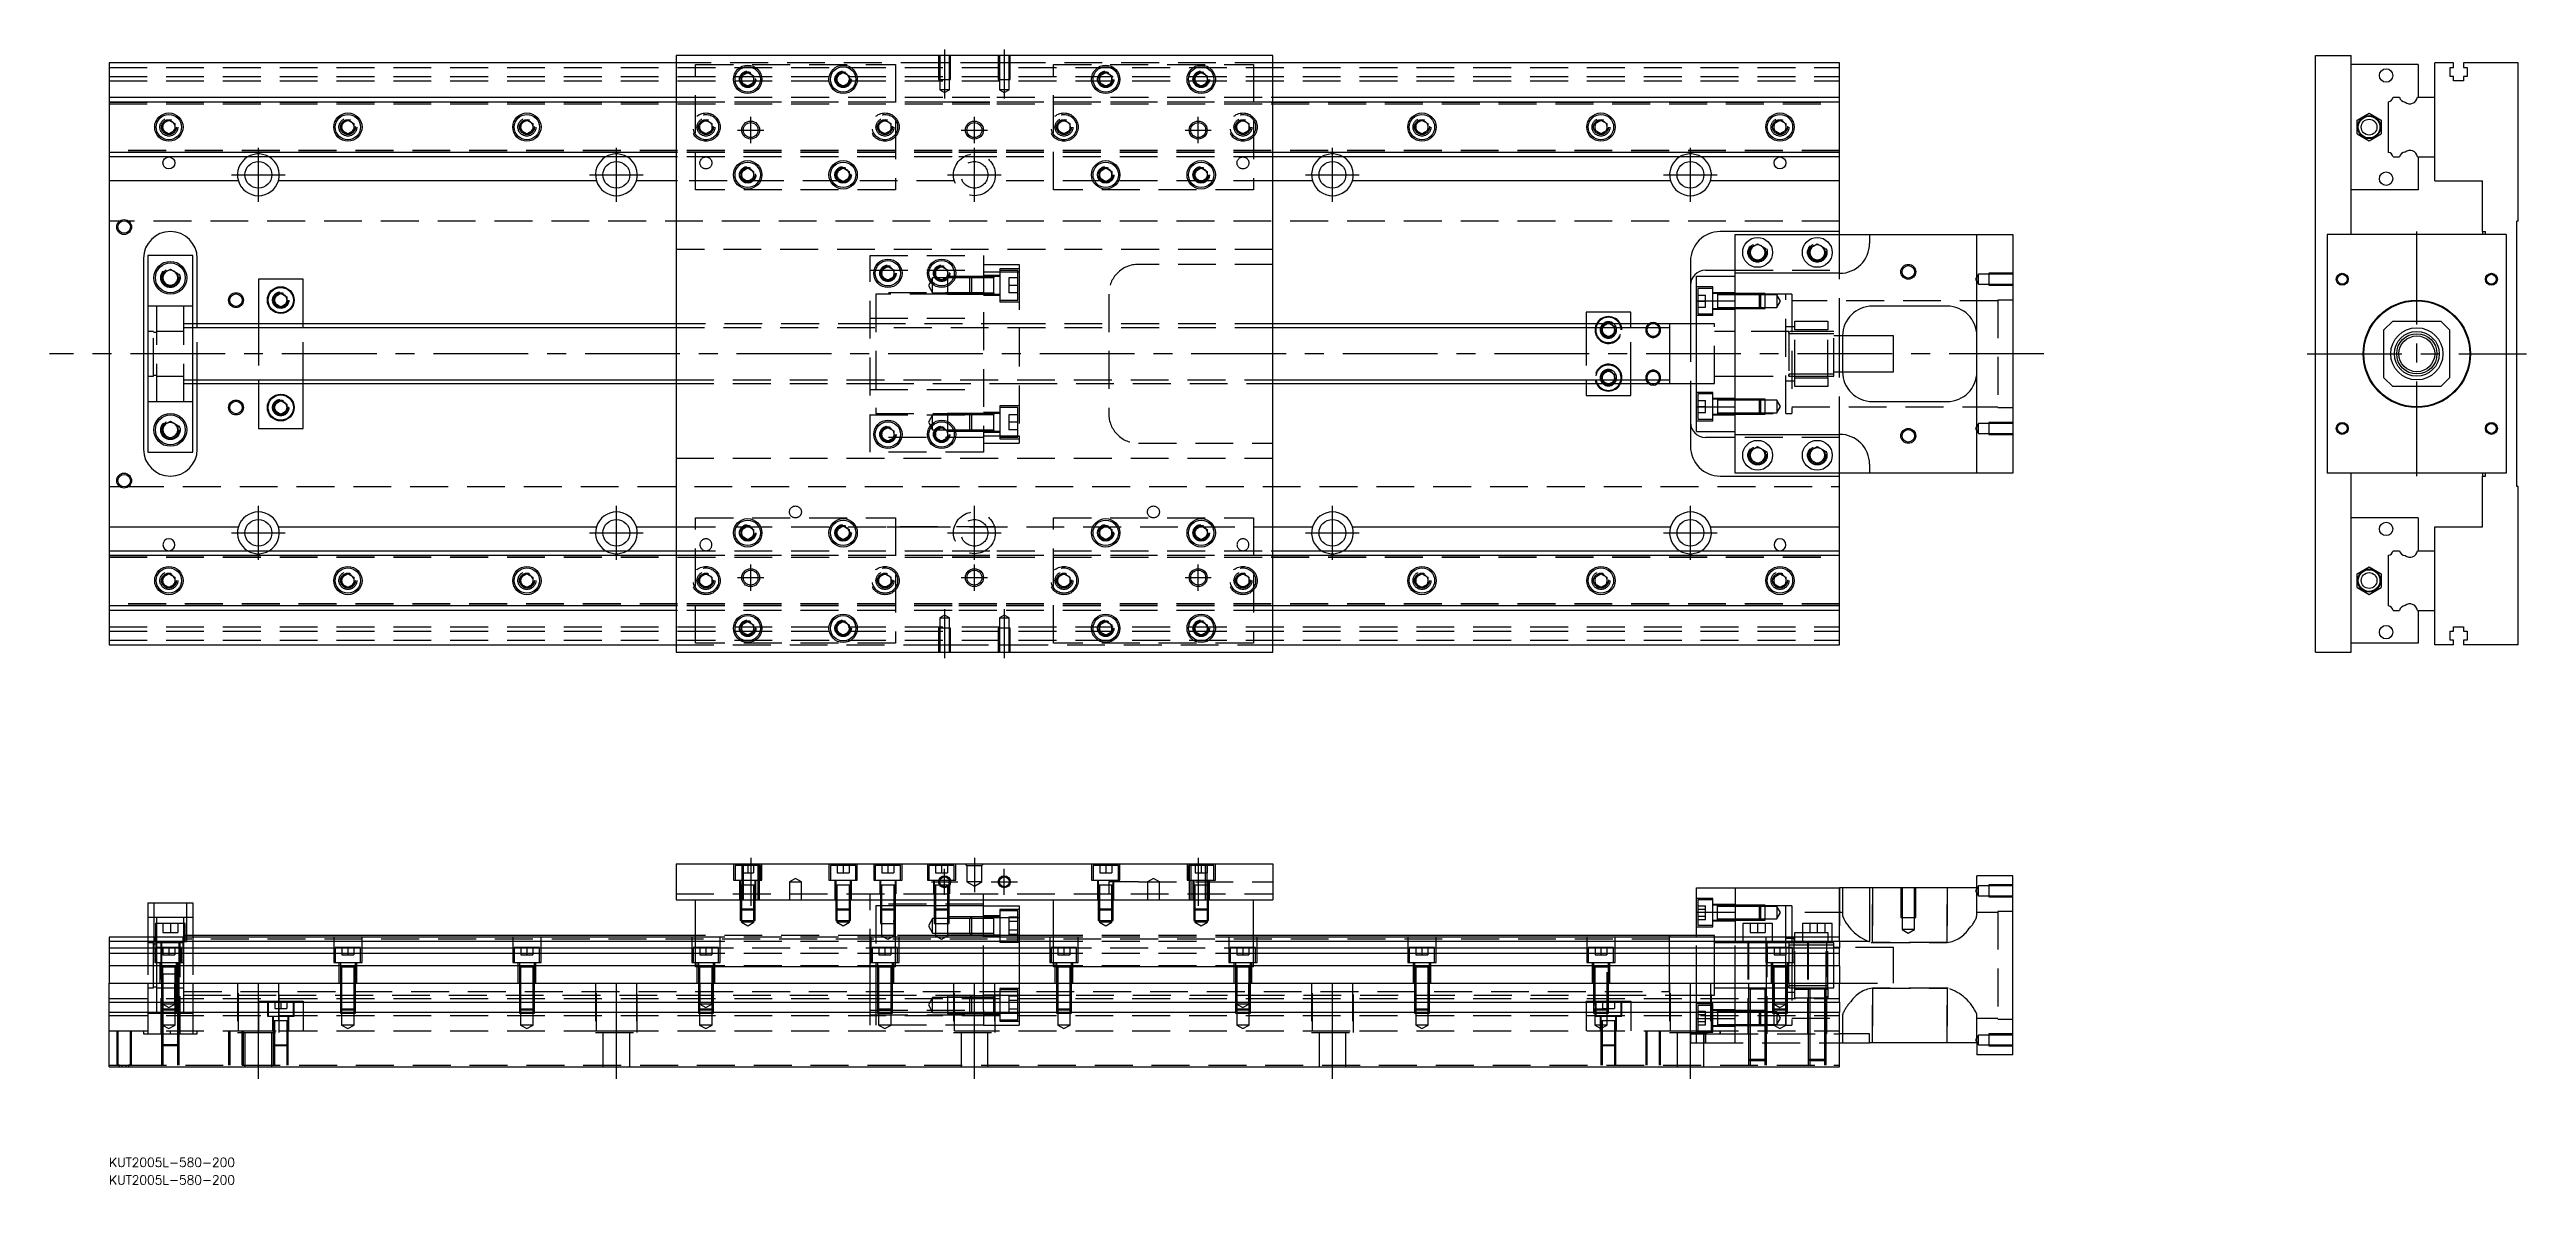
# Model space of a CAD drawing. Extents: x -20 to 810, y -278 to 102.
import ezdxf

# ---------------------------------------------------------------- set-up
doc = ezdxf.new("R2010")
doc.units = 0
doc.linetypes.add('CENTER', pattern=[50.8, 31.75, -6.35, 6.35, -6.35])
doc.linetypes.add('DASHED', pattern=[19.05, 12.7, -6.35])
doc.layers.get('0').update_dxf_attribs({"linetype": 'CONTINUOUS'})
doc.layers.add('CENTER', color=1, linetype='CENTER')
doc.styles.get("Standard").update_dxf_attribs({"font": 'txt.shx', "height": 3, "bigfont": 'bigfont.shx'})

# ---------------------------------------------------------------- blocks, each defined once
blk = doc.blocks.new('*U2')
at = {"color": 7, "linetype": 'CONTINUOUS'}
blk.add_text('KUT2005L-580-200', height=3, dxfattribs=at).set_placement((-0.03, -278.43))
blk = doc.blocks.new('*U3')
at = {"color": 7, "linetype": 'CONTINUOUS'}
blk.add_text('KUT2005L-580-200', height=3, dxfattribs=at).set_placement((-0.03, -272.52))

msp = doc.modelspace()

# ---------------------------------------------------------------- linework, layer by layer
at = {"color": 7, "linetype": 'CONTINUOUS'}
for p, q in [((390, 100), (190, 100)), ((190, 100), (190, -100)), ((390, -100), (390, 100)), ((739.45, -100), (739.45, 100)), ((739.45, 100), (751.45, 100)), ((751.45, 40), (751.45, 100)), ((0, 97.5), (0, 86)), ((190, 97.5), (0, 97.5)), ((212, 93.1547), (214, 94.309402)), ((212, 90.8453), (212, 93.1547)), ((214, 94.309402), (216, 93.1547)), ((216, 93.1547), (216, 90.8453)), ((244, 93.1547), (246, 94.309402)), ((244, 90.8453), (244, 93.1547)), ((246, 94.309402), (248, 93.1547)), ((248, 93.1547), (248, 90.8453)), ((332, 93.1547), (334, 94.309402)), ((332, 90.8453), (332, 93.1547)), ((334, 94.309402), (336, 93.1547)), ((336, 93.1547), (336, 90.8453)), ((364, 93.1547), (366, 94.309402)), ((364, 90.8453), (364, 93.1547)), ((366, 94.309402), (368, 93.1547)), ((368, 93.1547), (368, 90.8453)), ((580, 97.5), (390, 97.5)), ((580, 86), (580, 97.5)), ((773.95, 97), (751.45, 97)), ((773.95, 97), (773.95, 86)), ((779.45, 86), (779.45, 97.5)), ((785.75, 97.5), (779.45, 97.5)), ((784.6, 96), (785.75, 96)), ((784.6, 93), (784.6, 96)), ((785.75, 93), (784.6, 93)), ((785.75, 96), (785.75, 97.5)), ((785.75, 91.5), (785.75, 93)), ((789.15, 91.5), (785.75, 91.5)), ((789.15, 97.5), (789.15, 96)), ((807.45, 97.5), (789.15, 97.5)), ((789.15, 96), (790.3, 96)), ((789.15, 93), (789.15, 91.5)), ((790.3, 93), (789.15, 93)), ((790.3, 96), (790.3, 93)), ((807.45, 44.5), (807.45, 97.5)), ((0, 86), (0, 84.460392)), ((0, 86), (190, 86)), ((0, 84.460392), (0, 67.539608)), ((0, 84.460392), (190, 84.460392)), ((214, 89.690598), (212, 90.8453)), ((216, 90.8453), (214, 89.690598)), ((246, 89.690598), (244, 90.8453)), ((248, 90.8453), (246, 89.690598)), ((334, 89.690598), (332, 90.8453)), ((336, 90.8453), (334, 89.690598)), ((366, 89.690598), (364, 90.8453)), ((368, 90.8453), (366, 89.690598)), ((390, 86), (580, 86)), ((390, 84.460392), (580, 84.460392)), ((580, 84.460392), (580, 86)), ((580, 67.539608), (580, 84.460392)), ((763.95, 67.539608), (763.95, 84.460392)), ((765.489608, 86), (767.610392, 86)), ((773.631934, 86), (779.45, 86)), ((779.45, 66), (779.45, 86)), ((779.45, 66), (779.45, 86)), ((18, 77.1547), (20, 78.309402)), ((18, 74.8453), (18, 77.1547)), ((20, 73.690598), (18, 74.8453)), ((20, 78.309402), (22, 77.1547)), ((22, 74.8453), (20, 73.690598)), ((22, 77.1547), (22, 74.8453)), ((78, 77.1547), (80, 78.309402)), ((78, 74.8453), (78, 77.1547)), ((80, 73.690598), (78, 74.8453)), ((80, 78.309402), (82, 77.1547)), ((82, 74.8453), (80, 73.690598)), ((82, 77.1547), (82, 74.8453)), ((138, 77.1547), (140, 78.309402)), ((138, 74.8453), (138, 77.1547)), ((140, 73.690598), (138, 74.8453)), ((140, 78.309402), (142, 77.1547)), ((142, 74.8453), (140, 73.690598)), ((142, 77.1547), (142, 74.8453)), ((438, 77.1547), (440, 78.309402)), ((438, 74.8453), (438, 77.1547)), ((440, 73.690598), (438, 74.8453)), ((440, 78.309402), (442, 77.1547)), ((442, 74.8453), (440, 73.690598)), ((442, 77.1547), (442, 74.8453)), ((498, 77.1547), (500, 78.309402)), ((498, 74.8453), (498, 77.1547)), ((500, 73.690598), (498, 74.8453)), ((500, 78.309402), (502, 77.1547)), ((502, 74.8453), (500, 73.690598)), ((502, 77.1547), (502, 74.8453)), ((558, 77.1547), (560, 78.309402)), ((558, 74.8453), (558, 77.1547)), ((560, 73.690598), (558, 74.8453)), ((560, 78.309402), (562, 77.1547)), ((562, 74.8453), (560, 73.690598)), ((562, 77.1547), (562, 74.8453)), ((753.450002, 78.309401), (757.450002, 80.618802)), ((753.450002, 73.690599), (753.450002, 78.309401)), ((757.450002, 80.618802), (761.450002, 78.309401)), ((761.450002, 78.309401), (761.450002, 73.690599)), ((190, 67.539608), (0, 67.539608)), ((0, 67.539608), (0, 66)), ((580, 67.539608), (390, 67.539608)), ((580, 66), (580, 67.539608)), ((753.450002, 73.690599), (757.450002, 71.381198)), ((757.450002, 71.381198), (761.450002, 73.690599)), ((190, 66), (0, 66)), ((0, 66), (0, 58)), ((212, 61.1547), (214, 62.309402)), ((212, 58.8453), (212, 61.1547)), ((214, 57.690598), (212, 58.8453)), ((214, 62.309402), (216, 61.1547)), ((216, 58.8453), (214, 57.690598)), ((216, 61.1547), (216, 58.8453)), ((244, 61.1547), (246, 62.309402)), ((244, 58.8453), (244, 61.1547)), ((246, 57.690598), (244, 58.8453)), ((246, 62.309402), (248, 61.1547)), ((248, 58.8453), (246, 57.690598)), ((248, 61.1547), (248, 58.8453)), ((332, 61.1547), (334, 62.309402)), ((332, 58.8453), (332, 61.1547)), ((334, 57.690598), (332, 58.8453)), ((334, 62.309402), (336, 61.1547)), ((336, 58.8453), (334, 57.690598)), ((336, 61.1547), (336, 58.8453)), ((364, 61.1547), (366, 62.309402)), ((364, 58.8453), (364, 61.1547)), ((366, 57.690598), (364, 58.8453)), ((366, 62.309402), (368, 61.1547)), ((368, 58.8453), (366, 57.690598)), ((368, 61.1547), (368, 58.8453)), ((580, 66), (390, 66)), ((580, 58), (580, 66)), ((765.489608, 66), (767.610392, 66)), ((773.631934, 66), (779.45, 66)), ((773.95, 66), (773.95, 55)), ((779.45, 58), (779.45, 66)), ((43.291796, 58), (0, 58)), ((0, 58), (0, -58)), ((163.291796, 58), (56.708204, 58)), ((190, 58), (176.708204, 58)), ((403.291796, 58), (390, 58)), ((523.291796, 58), (416.708204, 58)), ((580, 58), (536.708204, 58)), ((580, 41), (580, 58)), ((773.95, 55), (751.45, 55)), ((779.45, 58), (795.45, 58)), ((795.45, 41), (795.45, 58)), ((807.45, 44.5), (806.95, 44.5)), ((806.95, -44.5), (806.95, 44.5)), ((580, 41), (540, 41)), ((545, 27), (545, 40)), ((545, 40), (590, 40)), ((550, 35.443376), (552.5, 36.886752)), ((550, 32.556624), (550, 35.443376)), ((552.5, 36.886752), (555, 35.443376)), ((555, 35.443376), (555, 32.556624)), ((570, 35.443376), (572.5, 36.886752)), ((570, 32.556624), (570, 35.443376)), ((572.5, 36.886752), (575, 35.443376)), ((575, 35.443376), (575, 32.556624)), ((580, 40), (580, 41)), ((590, 40), (590, 37)), ((590, 40), (626, 40)), ((626, -40), (626, 40)), ((626, 40), (638, 40)), ((638, 40), (638, -40)), ((743.45, 40), (743.45, -40)), ((803.45, 40), (743.45, 40)), ((795.45, 41), (796.45, 41)), ((795.45, 41), (795.45, 40)), ((796.45, 40), (796.45, 41)), ((803.45, 40), (803.45, -40)), ((11.5, 32), (11.5, -32)), ((28, 33), (13, 33)), ((13, 33), (13, -33)), ((18, 26.943376), (20.5, 28.386752)), ((18, 24.056624), (18, 26.943376)), ((20.5, 28.386752), (23, 26.943376)), ((23, 26.943376), (23, 24.056624)), ((28, -33), (28, 33)), ((29.5, 10), (29.5, 32)), ((50, 25), (50, 10)), ((65, 25), (50, 25)), ((65, 10), (65, 25)), ((259, 28.1547), (261, 29.309402)), ((259, 25.8453), (259, 28.1547)), ((261, 24.690598), (259, 25.8453)), ((261, 29.309402), (263, 28.1547)), ((263, 25.8453), (261, 24.690598)), ((263, 28.1547), (263, 25.8453)), ((277, 28.1547), (279, 29.309402)), ((277, 25.8453), (277, 28.1547)), ((279, 24.690598), (277, 25.8453)), ((279, 29.309402), (281, 28.1547)), ((281, 25.8453), (279, 24.690598)), ((281, 28.1547), (281, 25.8453)), ((530, 31), (530, 10)), ((532, 17.78342), (532, 26)), ((532, 26), (545, 26)), ((535, 28), (545, 28)), ((580, 27), (545, 27)), ((545, 17.78342), (545, 27)), ((552.5, 31.113248), (550, 32.556624)), ((555, 32.556624), (552.5, 31.113248)), ((572.5, 31.113248), (570, 32.556624)), ((575, 32.556624), (572.5, 31.113248)), ((20.5, 22.613248), (18, 24.056624)), ((23, 24.056624), (20.5, 22.613248)), ((55.5, 19.1547), (57.5, 20.309402)), ((55.5, 16.8453), (55.5, 19.1547)), ((57.5, 15.690598), (55.5, 16.8453)), ((57.5, 20.309402), (59.5, 19.1547)), ((59.5, 16.8453), (57.5, 15.690598)), ((59.5, 19.1547), (59.5, 16.8453)), ((296.5, 19.949668), (296.5, 19.950696)), ((532, -17.78342), (532, 17.78342)), ((532, 17.78342), (545, 17.78342)), ((545, -17.78342), (545, 17.78342)), ((545, -17.78342), (545, 17.78342)), ((190, 10), (28, 10)), ((523, 10), (390, 10)), ((495, 14), (495, 10)), ((510, 14), (495, 14)), ((501.964102, 10), (502.5, 10.309402)), ((502.5, 10.309402), (503.035898, 10)), ((510, 10), (510, 14)), ((523, 10.000006), (523, -10.000006)), ((532, 10), (523, 10)), ((616, 16), (591, 16)), ((765.45, 11), (762.45, 8)), ((765.45, 11), (781.45, 11)), ((784.45, 8), (781.45, 11)), ((581, 6), (581, -6)), ((598, 6), (581, 6)), ((598, -6), (598, 6)), ((762.45, -8), (762.45, 8)), ((784.45, 8), (784.45, -8)), ((581, -6), (598, -6)), ((762.45, -8), (765.45, -11)), ((781.45, -11), (784.45, -8)), ((28, -10), (190, -10)), ((29.5, -32), (29.5, -10)), ((50, -10), (50, -25)), ((55.5, -16.8453), (57.5, -15.690598)), ((57.5, -15.690598), (59.5, -16.8453)), ((65, -25), (65, -10)), ((390, -10), (523, -10)), ((495, -10), (495, -14)), ((495, -14), (510, -14)), ((502.5, -10.309402), (501.964102, -10)), ((503.035898, -10), (502.5, -10.309402)), ((510, -14), (510, -10)), ((523, -10), (532, -10)), ((530, -10), (530, -31)), ((591, -16), (616, -16)), ((781.45, -11), (765.45, -11)), ((18, -24.056624), (20.5, -22.613248)), ((18, -26.943376), (18, -24.056624)), ((20.5, -22.613248), (23, -24.056624)), ((23, -24.056624), (23, -26.943376)), ((55.5, -19.1547), (55.5, -16.8453)), ((57.5, -20.309402), (55.5, -19.1547)), ((59.5, -19.1547), (57.5, -20.309402)), ((59.5, -16.8453), (59.5, -19.1547)), ((259, -25.8453), (261, -24.690598)), ((261, -24.690598), (263, -25.8453)), ((277, -25.8453), (279, -24.690598)), ((279, -24.690598), (281, -25.8453)), ((532, -17.78342), (545, -17.78342)), ((532, -26), (532, -17.78342)), ((545, -27), (545, -17.78342)), ((746.55, -24.499994), (746.55, -24.500852)), ((13, -33), (28, -33)), ((20.5, -28.386752), (18, -26.943376)), ((23, -26.943376), (20.5, -28.386752)), ((50, -25), (65, -25)), ((259, -28.1547), (259, -25.8453)), ((261, -29.309402), (259, -28.1547)), ((263, -28.1547), (261, -29.309402)), ((263, -25.8453), (263, -28.1547)), ((277, -28.1547), (277, -25.8453)), ((279, -29.309402), (277, -28.1547)), ((281, -28.1547), (279, -29.309402)), ((281, -25.8453), (281, -28.1547)), ((296.5, -25.949678), (296.5, -25.94865)), ((532, -26), (545, -26)), ((545, -28), (535, -28)), ((545, -27), (580, -27)), ((545, -40), (545, -27)), ((550, -32.556624), (552.5, -31.113248)), ((550, -35.443376), (550, -32.556624)), ((552.5, -31.113248), (555, -32.556624)), ((555, -32.556624), (555, -35.443376)), ((570, -32.556624), (572.5, -31.113248)), ((570, -35.443376), (570, -32.556624)), ((572.5, -31.113248), (575, -32.556624)), ((575, -32.556624), (575, -35.443376)), ((540, -41), (580, -41)), ((590, -40), (545, -40)), ((552.5, -36.886752), (550, -35.443376)), ((555, -35.443376), (552.5, -36.886752)), ((572.5, -36.886752), (570, -35.443376)), ((575, -35.443376), (572.5, -36.886752)), ((580, -41), (580, -40)), ((580, -58), (580, -41)), ((590, -37), (590, -40)), ((626, -40), (590, -40)), ((638, -40), (626, -40)), ((803.45, -40), (743.45, -40)), ((751.45, -100), (751.45, -40)), ((795.45, -40), (795.45, -41)), ((795.45, -41), (796.45, -41)), ((795.45, -58), (795.45, -41)), ((796.45, -41), (796.45, -40)), ((807.45, -44.5), (806.95, -44.5)), ((807.45, -97.5), (807.45, -44.5)), ((0, -58), (0, -66)), ((0, -58), (43.291796, -58)), ((56.708204, -58), (163.291796, -58)), ((176.708204, -58), (190, -58)), ((212, -58.8453), (214, -57.690598)), ((214, -57.690598), (216, -58.8453)), ((244, -58.8453), (246, -57.690598)), ((246, -57.690598), (248, -58.8453)), ((332, -58.8453), (334, -57.690598)), ((334, -57.690598), (336, -58.8453)), ((364, -58.8453), (366, -57.690598)), ((366, -57.690598), (368, -58.8453)), ((390, -58), (403.291796, -58)), ((416.708204, -58), (523.291796, -58)), ((536.708204, -58), (580, -58)), ((580, -66), (580, -58)), ((773.95, -55), (751.45, -55)), ((773.95, -55), (773.95, -66)), ((779.45, -66), (779.45, -58)), ((779.45, -58), (795.45, -58)), ((0, -66), (0, -67.539608)), ((0, -66), (190, -66)), ((212, -61.1547), (212, -58.8453)), ((214, -62.309402), (212, -61.1547)), ((216, -61.1547), (214, -62.309402)), ((216, -58.8453), (216, -61.1547)), ((244, -61.1547), (244, -58.8453)), ((246, -62.309402), (244, -61.1547)), ((248, -61.1547), (246, -62.309402)), ((248, -58.8453), (248, -61.1547)), ((332, -61.1547), (332, -58.8453)), ((334, -62.309402), (332, -61.1547)), ((336, -61.1547), (334, -62.309402)), ((336, -58.8453), (336, -61.1547)), ((364, -61.1547), (364, -58.8453)), ((366, -62.309402), (364, -61.1547)), ((368, -61.1547), (366, -62.309402)), ((368, -58.8453), (368, -61.1547)), ((390, -66), (580, -66)), ((580, -67.539608), (580, -66)), ((765.489608, -66), (767.610392, -66)), ((773.631934, -66), (779.45, -66)), ((779.45, -86), (779.45, -66)), ((779.45, -86), (779.45, -66)), ((0, -67.539608), (0, -84.460392)), ((0, -67.539608), (190, -67.539608)), ((18, -74.8453), (20, -73.690598)), ((20, -73.690598), (22, -74.8453)), ((78, -74.8453), (80, -73.690598)), ((80, -73.690598), (82, -74.8453)), ((138, -74.8453), (140, -73.690598)), ((140, -73.690598), (142, -74.8453)), ((390, -67.539608), (580, -67.539608)), ((438, -74.8453), (440, -73.690598)), ((440, -73.690598), (442, -74.8453)), ((498, -74.8453), (500, -73.690598)), ((500, -73.690598), (502, -74.8453)), ((558, -74.8453), (560, -73.690598)), ((560, -73.690598), (562, -74.8453)), ((580, -84.460392), (580, -67.539608)), ((753.450002, -73.690599), (757.450002, -71.381198)), ((753.450002, -78.309401), (753.450002, -73.690599)), ((757.450002, -71.381198), (761.450002, -73.690599)), ((761.450002, -73.690599), (761.450002, -78.309401)), ((763.95, -84.460392), (763.95, -67.539608)), ((18, -77.1547), (18, -74.8453)), ((20, -78.309402), (18, -77.1547)), ((22, -77.1547), (20, -78.309402)), ((22, -74.8453), (22, -77.1547)), ((78, -77.1547), (78, -74.8453)), ((80, -78.309402), (78, -77.1547)), ((82, -77.1547), (80, -78.309402)), ((82, -74.8453), (82, -77.1547)), ((138, -77.1547), (138, -74.8453)), ((140, -78.309402), (138, -77.1547)), ((142, -77.1547), (140, -78.309402)), ((142, -74.8453), (142, -77.1547)), ((438, -77.1547), (438, -74.8453)), ((440, -78.309402), (438, -77.1547)), ((442, -77.1547), (440, -78.309402)), ((442, -74.8453), (442, -77.1547)), ((498, -77.1547), (498, -74.8453)), ((500, -78.309402), (498, -77.1547)), ((502, -77.1547), (500, -78.309402)), ((502, -74.8453), (502, -77.1547)), ((558, -77.1547), (558, -74.8453)), ((560, -78.309402), (558, -77.1547)), ((562, -77.1547), (560, -78.309402)), ((562, -74.8453), (562, -77.1547)), ((753.450002, -78.309401), (757.450002, -80.618802)), ((757.450002, -80.618802), (761.450002, -78.309401)), ((0, -84.460392), (0, -86)), ((190, -84.460392), (0, -84.460392)), ((190, -86), (0, -86)), ((0, -86), (0, -97.5)), ((212, -90.8453), (214, -89.690598)), ((212, -93.1547), (212, -90.8453)), ((214, -89.690598), (216, -90.8453)), ((216, -90.8453), (216, -93.1547)), ((244, -90.8453), (246, -89.690598)), ((244, -93.1547), (244, -90.8453)), ((246, -89.690598), (248, -90.8453)), ((248, -90.8453), (248, -93.1547)), ((332, -90.8453), (334, -89.690598)), ((332, -93.1547), (332, -90.8453)), ((334, -89.690598), (336, -90.8453)), ((336, -90.8453), (336, -93.1547)), ((364, -90.8453), (366, -89.690598)), ((364, -93.1547), (364, -90.8453)), ((366, -89.690598), (368, -90.8453)), ((368, -90.8453), (368, -93.1547)), ((580, -84.460392), (390, -84.460392)), ((580, -86), (390, -86)), ((580, -86), (580, -84.460392)), ((580, -97.5), (580, -86)), ((765.489608, -86), (767.610392, -86)), ((773.631934, -86), (779.45, -86)), ((773.95, -86), (773.95, -97)), ((779.45, -97.5), (779.45, -86)), ((0, -97.5), (190, -97.5)), ((214, -94.309402), (212, -93.1547)), ((216, -93.1547), (214, -94.309402)), ((246, -94.309402), (244, -93.1547)), ((248, -93.1547), (246, -94.309402)), ((334, -94.309402), (332, -93.1547)), ((336, -93.1547), (334, -94.309402)), ((366, -94.309402), (364, -93.1547)), ((368, -93.1547), (366, -94.309402)), ((390, -97.5), (580, -97.5)), ((773.95, -97), (751.45, -97)), ((785.75, -97.5), (779.45, -97.5)), ((784.6, -93), (785.75, -93)), ((784.6, -96), (784.6, -93)), ((785.75, -96), (784.6, -96)), ((785.75, -91.5), (789.15, -91.5)), ((785.75, -93), (785.75, -91.5)), ((785.75, -97.5), (785.75, -96)), ((789.15, -91.5), (789.15, -93)), ((789.15, -93), (790.3, -93)), ((789.15, -96), (789.15, -97.5)), ((790.3, -96), (789.15, -96)), ((807.45, -97.5), (789.15, -97.5)), ((790.3, -93), (790.3, -96)), ((190, -100), (390, -100)), ((739.45, -100), (751.45, -100)), ((190, -170.98), (190, -182.98)), ((190, -170.98), (390, -170.98)), ((390, -170.98), (390, -182.98)), ((281.500006, -178.08), (281.229838, -178.08)), ((532, -187.19658), (532, -178.98)), ((532, -178.98), (545, -178.98)), ((545, -178.98), (580, -178.98)), ((545, -178.98), (545, -195.48)), ((580, -195.48), (580, -178.98)), ((590, -178.98), (580, -178.98)), ((590, -178.98), (590, -196.98)), ((626, -178.98), (590, -178.98)), ((626, -178.98), (626, -174.98)), ((638, -174.98), (626, -174.98)), ((638, -234.98), (638, -174.98)), ((13, -183.98), (28, -183.98)), ((13, -183.98), (13, -195.48)), ((28, -183.98), (28, -195.48)), ((190, -182.98), (390, -182.98)), ((196.5, -205.48), (196.5, -182.98)), ((263.5, -205.48), (263.5, -182.98)), ((293, -195.48), (293, -182.98)), ((293, -184.98), (305, -184.98)), ((305, -184.98), (305, -195.48)), ((316.5, -205.48), (316.5, -182.98)), ((383.5, -205.48), (383.5, -182.98)), ((532, -187.19658), (545, -187.19658)), ((532, -195.48), (532, -187.19658)), ((539.1, -184.802326), (539.1, -184.803182)), ((0, -195.48), (0, -197.019608)), ((196.5, -195.48), (0, -195.48)), ((196.5, -197.019608), (0, -197.019608)), ((0, -197.019608), (0, -199.140392)), ((0, -199.140392), (196.5, -199.140392)), ((0, -199.140392), (0, -201.050532)), ((196.5, -194.98), (28, -194.98)), ((316.5, -195.48), (263.5, -195.48)), ((316.5, -197.019608), (263.5, -197.019608)), ((263.5, -199.140392), (316.5, -199.140392)), ((316.5, -194.98), (305, -194.98)), ((523, -194.98), (383.5, -194.98)), ((580, -195.48), (383.5, -195.48)), ((580, -197.019608), (383.5, -197.019608)), ((383.5, -199.140392), (580, -199.140392)), ((523, -194.98), (522.995, -194.98)), ((523, -194.979994), (523, -195.48)), ((523, -194.980502), (523, -194.98)), ((523.005, -194.98), (523, -194.98)), ((532, -194.98), (523, -194.98)), ((523, -195.477168), (523, -194.980502)), ((557.5, -190.98), (547.5, -190.98)), ((547.5, -190.98), (547.5, -195.48)), ((557.5, -195.48), (557.5, -190.98)), ((577.5, -190.98), (567.5, -190.98)), ((567.5, -190.98), (567.5, -195.48)), ((577.5, -195.48), (577.5, -190.98)), ((580, -197.019608), (580, -195.48)), ((590, -196.98), (580, -196.98)), ((580, -197.019608), (580, -199.140392)), ((580, -201.050532), (580, -199.140392)), ((196.5, -201.050532), (0, -201.050532)), ((0, -201.050532), (0, -205.161934)), ((0, -205.161934), (0, -210.98)), ((196.5, -205.161934), (0, -205.161934)), ((263.5, -205.48), (196.5, -205.48)), ((316.5, -201.050532), (263.5, -201.050532)), ((316.5, -205.161934), (263.5, -205.161934)), ((383.5, -205.48), (316.5, -205.48)), ((580, -201.050532), (383.5, -201.050532)), ((580, -205.161934), (383.5, -205.161934)), ((580, -205.161934), (580, -201.050532)), ((580, -205.161934), (580, -210.98)), ((0, -210.98), (580, -210.98)), ((0, -217.28), (0, -210.98)), ((17.9, -207.98), (17.499994, -207.98)), ((23, -217.28), (23, -210.98002)), ((575.500006, -212.98), (569.499994, -212.98)), ((570, -212.98), (570, -220.68)), ((575, -220.68), (575, -212.98)), ((580, -217.28), (580, -210.98)), ((0, -217.28), (580, -217.28)), ((0, -220.68), (0, -217.28)), ((0, -220.68), (580, -220.68)), ((0, -238.98), (0, -220.68)), ((18, -220.68), (18, -220.98)), ((22.1, -219.98), (22.1, -217.28)), ((539.1, -220.157664), (539.1, -220.55767)), ((539.1, -220.55767), (539.1, -220.68)), ((539.1, -222.515624), (539.1, -222.799714)), ((570, -220.68), (570, -227.97998)), ((575, -227.97998), (575, -220.68)), ((580, -217.28), (580, -220.68)), ((580, -238.98), (580, -220.68)), ((539.1, -224.75767), (539.1, -225.157674)), ((570, -227.98), (570, -236.98)), ((575, -236.98), (575, -227.98)), ((590, -227.98), (580, -227.98)), ((580, -230.98), (590, -230.98)), ((590, -230.98), (590, -227.98)), ((626, -230.98), (590, -230.98)), ((626, -230.98), (626, -234.98)), ((0, -238.98), (580, -238.98)), ((638, -234.98), (626, -234.98))]:
    msp.add_line(p, q, dxfattribs=at)
at = {"color": 3, "linetype": 'DASHED'}
for p, q in [((278.000006, 100), (278.000006, 92)), ((278.35, 100), (278.35, 92)), ((281.65, 92), (281.65, 100)), ((281.999994, 92), (281.999994, 100)), ((298.000006, 100), (298.000006, 92)), ((298.35, 100), (298.35, 92)), ((301.65, 92), (301.65, 100)), ((301.999994, 92), (301.999994, 100)), ((0, 96), (580, 96)), ((0, 93), (580, 93)), ((0, 91.5), (580, 91.5)), ((278.000006, 97.5), (190, 97.5)), ((196.5, 97), (263.5, 97)), ((196.5, 55), (196.5, 97)), ((216.483582, 92.286038), (216.5, 92)), ((248.483582, 92.286038), (248.5, 92)), ((263.5, 97), (263.5, 55)), ((281.999994, 97.5), (278.000006, 97.5)), ((278.000006, 92), (281.999994, 92)), ((278.35, 92), (278.35, 88.5)), ((281.65, 88.5), (281.65, 92)), ((298.000006, 97.5), (281.999994, 97.5)), ((301.999994, 97.5), (298.000006, 97.5)), ((298.000006, 92), (301.999994, 92)), ((298.35, 92), (298.35, 88.5)), ((301.65, 88.5), (301.65, 92)), ((390, 97.5), (301.999994, 97.5)), ((316.5, 97), (383.5, 97)), ((316.5, 55), (316.5, 97)), ((331.5, 92), (331.518502, 92.303588)), ((363.5, 92), (363.512884, 92.253488)), ((383.5, 97), (383.5, 55)), ((0, 84.403994), (190.5, 84.403994)), ((0, 83.8), (190.5, 83.8)), ((190, 86), (190.5, 86)), ((190, 84.460392), (190.5, 84.460392)), ((190.5, 86), (282.5, 86)), ((190.5, 84.460392), (282.5, 84.460392)), ((282.5, 84.403994), (190.5, 84.403994)), ((190.5, 83.8), (282.5, 83.8)), ((281.65, 88.5), (278.35, 88.5)), ((278.35, 88.5), (280, 87.547372)), ((280, 87.547372), (281.65, 88.5)), ((282.5, 86), (297.5, 86)), ((282.5, 84.460392), (297.5, 84.460392)), ((282.5, 84.403994), (297.5, 84.403994)), ((282.5, 83.8), (297.5, 83.8)), ((297.5, 86), (389.5, 86)), ((297.5, 84.460392), (389.5, 84.460392)), ((389.5, 84.403994), (297.5, 84.403994)), ((297.5, 83.8), (389.5, 83.8)), ((301.65, 88.5), (298.35, 88.5)), ((298.35, 88.5), (300, 87.547372)), ((300, 87.547372), (301.65, 88.5)), ((389.5, 86), (390, 86)), ((389.5, 84.460392), (390, 84.460392)), ((389.5, 84.403994), (580, 84.403994)), ((389.5, 83.8), (580, 83.8)), ((17.5, 76), (17.534018, 76.411016)), ((82.483582, 76.286038), (82.5, 76)), ((142.483582, 76.286038), (142.5, 76)), ((198, 77.1547), (200, 78.309402)), ((198, 74.8453), (198, 77.1547)), ((200, 73.690598), (198, 74.8453)), ((200, 78.309402), (202, 77.1547)), ((202, 74.8453), (200, 73.690598)), ((202, 77.1547), (202, 74.8453)), ((202.483582, 76.286038), (202.5, 76)), ((258, 77.1547), (260, 78.309402)), ((258, 74.8453), (258, 77.1547)), ((260, 73.690598), (258, 74.8453)), ((260, 78.309402), (262, 77.1547)), ((262, 74.8453), (260, 73.690598)), ((262, 77.1547), (262, 74.8453)), ((262.483582, 76.286038), (262.5, 76)), ((317.5, 76), (317.534018, 76.411016)), ((318, 77.1547), (320, 78.309402)), ((318, 74.8453), (318, 77.1547)), ((320, 73.690598), (318, 74.8453)), ((320, 78.309402), (322, 77.1547)), ((322, 74.8453), (320, 73.690598)), ((322, 77.1547), (322, 74.8453)), ((377.5, 76), (377.534018, 76.411016)), ((378, 77.1547), (380, 78.309402)), ((378, 74.8453), (378, 77.1547)), ((380, 73.690598), (378, 74.8453)), ((380, 78.309402), (382, 77.1547)), ((382, 74.8453), (380, 73.690598)), ((382, 77.1547), (382, 74.8453)), ((442.483582, 76.286038), (442.5, 76)), ((497.5, 76), (497.534018, 76.411016)), ((562.483582, 76.286038), (562.5, 76)), ((190.5, 68.2), (0, 68.2)), ((190.5, 67.596006), (0, 67.596006)), ((190.5, 67.539608), (190, 67.539608)), ((282.5, 68.2), (190.5, 68.2)), ((282.5, 67.596006), (190.5, 67.596006)), ((282.5, 67.539608), (190.5, 67.539608)), ((297.5, 68.2), (282.5, 68.2)), ((297.5, 67.596006), (282.5, 67.596006)), ((297.5, 67.539608), (282.5, 67.539608)), ((389.5, 68.2), (297.5, 68.2)), ((389.5, 67.596006), (297.5, 67.596006)), ((389.5, 67.539608), (297.5, 67.539608)), ((580, 68.2), (389.5, 68.2)), ((580, 67.596006), (389.5, 67.596006)), ((390, 67.539608), (389.5, 67.539608)), ((190.5, 66), (190, 66)), ((282.5, 66), (190.5, 66)), ((216.483582, 60.286038), (216.5, 60)), ((248.483582, 60.286038), (248.5, 60)), ((297.5, 66), (282.5, 66)), ((389.5, 66), (297.5, 66)), ((331.5, 60), (331.518502, 60.303588)), ((363.5, 60), (363.512884, 60.253488)), ((390, 66), (389.5, 66)), ((190.5, 58), (190, 58)), ((283.291796, 58), (190.5, 58)), ((263.5, 55), (196.5, 55)), ((389.5, 58), (296.708204, 58)), ((383.5, 55), (316.5, 55)), ((390, 58), (389.5, 58)), ((4.359688, 44.5), (0, 44.5)), ((580, 44.5), (5.640312, 44.5)), ((390, 35), (190, 35)), ((555.477798, 34.364306), (555.5, 34)), ((575.477798, 34.364306), (575.5, 34)), ((580, 28), (580, 40)), ((23.477798, 25.864306), (23.5, 25.5)), ((255, -33), (255, 33)), ((255, 33), (293, 33)), ((255, 28), (293, 28)), ((258.5, 27), (258.518502, 27.303588)), ((276, 25.449674), (274.556624, 22.949674)), ((276, 20.449674), (276, 25.449674)), ((277.583494, 25.449674), (276, 25.449674)), ((277.59475, 25.439464), (277.583494, 25.449674)), ((280.416436, 25.449674), (277.583494, 25.449674)), ((280.416506, 25.449674), (280.32061, 25.367214)), ((281, 25.449674), (280.416436, 25.449674)), ((281.268656, 25.949668), (281, 25.949668)), ((281, 25.8453), (281, 25.5)), ((281, 25.5), (281, 25.112542)), ((288.49998, 25.449674), (281, 25.449674)), ((281, 25.112542), (281, 23.25)), ((281.541516, 25.949668), (281.268656, 25.949668)), ((281.483582, 27.286038), (281.5, 27)), ((283.118168, 25.949668), (281.541516, 25.949668)), ((283.632418, 25.949668), (283.118168, 25.949668)), ((288.99998, 25.949668), (283.632418, 25.949668)), ((289, 25.949674), (288.5, 25.449674)), ((288.5, 20.449674), (288.5, 25.449674)), ((293, 25.449674), (288.5, 25.449674)), ((293, 25.949668), (288.999994, 25.949668)), ((289, 25.949674), (289, 19.949674)), ((293, 25.949674), (289, 25.949674)), ((293, 33), (293, -33)), ((293, 30), (305, 30)), ((293, 27.495454), (305, 27.495454)), ((298.5, 26.249674), (293, 26.249674)), ((296.505, 25.949674), (293.00002, 25.949674)), ((296.5, 25.449674), (293.00002, 25.449674)), ((298.5, 25.949674), (296.495, 25.949674)), ((296.5, 25.599876), (296.5, 25.949674)), ((296.5, 25.949674), (296.5, 25.599876)), ((296.5, 20.29947), (296.5, 25.599876)), ((298.5, 28.449674), (298.5, 17.449674)), ((305, 28.449674), (298.5, 28.449674)), ((304.5, 27.949674), (298.5, 27.949674)), ((301.5, 25.449674), (301.5, 22.949674)), ((304.5, 25.449674), (301.5, 25.449674)), ((304.5, 17.949674), (304.5, 27.949674)), ((305, 30), (305, 27.495454)), ((305, 27.495454), (305, -27.495454)), ((390, 30), (345, 30)), ((545, 28), (580, 28)), ((545, 17.78342), (545, 26)), ((580, 27), (580, 28)), ((580, 6), (580, 27)), ((626.5, 26.65), (625.547372, 25)), ((625.547372, 25), (626.5, 23.35)), ((626.5, 23.35), (626.5, 26.65)), ((630, 26.65), (626.5, 26.65)), ((630, 26.999994), (630, 23.000006)), ((638, 26.999994), (630, 26.999994)), ((638, 26.65), (630, 26.65)), ((55, 18), (55.012884, 18.253488)), ((293, 20.5), (255, 20.5)), ((257, 20), (257, -20)), ((281, 20), (257, 20)), ((274.556624, 22.949674), (276, 20.449674)), ((276, 20.449674), (281, 20.449674)), ((281, 23.25), (281, 22.691578)), ((281, 22.691578), (281, 19.949678)), ((281, 20.449674), (288.49998, 20.449674)), ((288.949674, 20), (281, 20)), ((281, 19.949678), (288.99998, 19.949678)), ((288.5, 20.449674), (293, 20.449674)), ((288.5, 20.449674), (289, 19.949674)), ((293, 20), (288.949674, 20)), ((288.999994, 19.949678), (293, 19.949678)), ((289, 19.949674), (293, 19.949674)), ((293, 19.649674), (298.5, 19.649674)), ((293.00002, 20.449674), (296.5, 20.449674)), ((293.00002, 19.949674), (296.505, 19.949674)), ((296.495, 19.949674), (298.5, 19.949674)), ((296.5, 19.949674), (296.5, 20.29947)), ((296.5, 20.29947), (296.5, 19.949674)), ((298.5, 17.949674), (304.5, 17.949674)), ((298.5, 17.449674), (305, 17.449674)), ((304.5, 22.949674), (301.5, 22.949674)), ((301.5, 22.949674), (301.5, 20.449674)), ((304.5, 20.449674), (301.5, 20.449674)), ((335, 20), (335, -20)), ((537.5, 22.42767), (532, 22.42767)), ((532.5, 21.92767), (532.5, 13.42767)), ((537.5, 21.92767), (532.5, 21.92767)), ((532.5, 19.67767), (535, 19.67767)), ((532.5, 17.67767), (535, 17.67767)), ((535, 17.67767), (535, 19.67767)), ((535, 15.67767), (535, 17.67767)), ((537.5, 12.92767), (537.5, 22.42767)), ((545, 20.42767), (537.5, 20.42767)), ((539.1, 20.17767), (537.5, 20.17767)), ((539.1, 20.17767), (539.095, 20.17767)), ((539.1, 20.17767), (539.1, 19.92022)), ((539.105, 20.17767), (539.1, 20.17767)), ((544.99998, 20.17767), (539.1, 20.17767)), ((539.1, 19.92022), (539.1, 15.435068)), ((544.99998, 19.77767), (539.1, 19.77767)), ((553.1, 20.17767), (545, 20.17767)), ((553.1, 20.177664), (545, 20.177664)), ((562, 20), (545, 20)), ((553.5, 19.77767), (545, 19.77767)), ((553.1, 15.17767), (553.1, 20.17767)), ((553.5, 19.77767), (553.1, 20.17767)), ((555, 20.177664), (553.10002, 20.177664)), ((553.5, 19.77767), (553.5, 15.57767)), ((555, 19.77767), (553.50002, 19.77767)), ((555, 15.177674), (555, 20.177664)), ((559, 19.77767), (555, 19.77767)), ((559, 19.77767), (559, 15.57767)), ((560.212436, 17.67767), (559, 19.77767)), ((559, 15.57767), (560.212436, 17.67767)), ((562, -20), (562, 20)), ((564, 20), (562, 20)), ((564, 20), (564, -20)), ((633, 17.75), (564, 17.75)), ((626.5, 23.35), (630, 23.35)), ((630, 23.35), (638, 23.35)), ((630, 23.000006), (638, 23.000006)), ((633, 18), (633, -18)), ((638, 18), (633, 18)), ((16, 16), (13, 16)), ((16, -16), (16, 16)), ((25, 16), (16, 16)), ((25, -16), (25, 16)), ((28, 16), (25, 16)), ((28, 10), (25, 10)), ((28, 8.75), (25, 8.75)), ((29.5, 8.75), (29.5, 10)), ((29.5, -8.75), (29.5, 8.75)), ((50, 10), (50, 8.75)), ((50, 8.75), (50, -8.75)), ((65, 8.75), (65, 10)), ((65, -8.75), (65, 8.75)), ((257, 10), (190, 10)), ((390, 8.75), (190, 8.75)), ((255, 12), (293, 12)), ((305, 10), (257, 10)), ((390, 10), (305, 10)), ((495, 10), (495, 8.75)), ((495, 8.75), (495, -8.75)), ((500.5, 9.1547), (501.964102, 10)), ((500.5, 8.75), (500.5, 9.1547)), ((500.5, 6.8453), (500.5, 8.75)), ((503.035898, 10), (504.5, 9.1547)), ((504.5, 9.1547), (504.5, 8.75)), ((504.5, 8.75), (504.5, 6.8453)), ((510, 8.75), (510, 10)), ((510, -8.75), (510, 8.75)), ((523, 10), (522.995, 10)), ((523.005, 10), (523, 10)), ((530, 10), (530, -10)), ((532, 12.92767), (537.5, 12.92767)), ((538, 10), (532, 10)), ((532.5, 15.67767), (535, 15.67767)), ((532.5, 13.42767), (537.5, 13.42767)), ((537.5, 15.17767), (539.1, 15.17767)), ((537.5, 14.92767), (545, 14.92767)), ((538, -10), (538, 10)), ((539.095, 15.17767), (539.1, 15.17767)), ((539.1, 15.57767), (544.99998, 15.57767)), ((539.1, 15.435068), (539.1, 15.17767)), ((539.1, 15.17767), (539.105, 15.17767)), ((539.1, 15.17767), (544.99998, 15.17767)), ((545, 15.57767), (553.5, 15.57767)), ((545, 15.177674), (553.1, 15.177674)), ((545, 15.17767), (553.1, 15.17767)), ((553.1, 15.17767), (553.5, 15.57767)), ((553.10002, 15.177674), (555, 15.177674)), ((553.50002, 15.57767), (555, 15.57767)), ((555, 15.57767), (559, 15.57767)), ((565, 9), (562, 9)), ((565, 11), (576, 11)), ((565, 8), (565, 11)), ((576, 11), (576, 8)), ((14.85, 7.5), (13, 7.5)), ((14.85, -7.5), (14.85, 7.5)), ((16, 7.15), (14.85, 7.15)), ((25, 7.5), (16, 7.5)), ((502.5, 5.690598), (500.5, 6.8453)), ((504.5, 6.8453), (502.5, 5.690598)), ((504.983582, 8.286038), (505, 8)), ((545, 7.5), (538, 7.5)), ((563.005, 7.5), (545, 7.5)), ((576, 7.5), (562.995, 7.5)), ((563, 6.950984), (563, 7.5)), ((563, 7.5), (563, 6.951128)), ((563, 6.951128), (563, -6.950984)), ((576, 6.75), (563, 6.75)), ((576, 8), (565, 8)), ((565, -8), (565, 8)), ((576, -8), (576, 8)), ((578, 7.5), (576, 7.5)), ((578, 6.75), (576, 6.75)), ((578, -7.5), (578, 7.5)), ((581, 6), (578, 6)), ((580, -6), (580, 6)), ((13, -7.5), (14.85, -7.5)), ((14.85, -7.15), (16, -7.15)), ((16, -7.5), (25, -7.5)), ((500, -8), (500.018502, -7.696412)), ((500.5, -6.8453), (502.5, -5.690598)), ((500.5, -8.75), (500.5, -6.8453)), ((502.5, -5.690598), (504.5, -6.8453)), ((504.5, -6.8453), (504.5, -8.75)), ((538, -7.5), (545, -7.5)), ((545, -7.5), (563.005, -7.5)), ((562.995, -7.5), (576, -7.5)), ((563, -6.75), (576, -6.75)), ((563, -7.499332), (563, -6.950962)), ((563, -6.950984), (563, -7.5)), ((563, -7.5), (563, -7.499332)), ((565, -8), (576, -8)), ((565, -11), (565, -8)), ((576, -6.75), (578, -6.75)), ((576, -7.5), (578, -7.5)), ((576, -8), (576, -11)), ((578, -6), (581, -6)), ((580, -27), (580, -6)), ((13, -16), (16, -16)), ((16, -16), (25, -16)), ((25, -8.75), (28, -8.75)), ((25, -10), (28, -10)), ((25, -16), (28, -16)), ((29.5, -10), (29.5, -8.75)), ((50, -8.75), (50, -10)), ((65, -10), (65, -8.75)), ((190, -8.75), (390, -8.75)), ((190, -10), (257, -10)), ((255, -12), (293, -12)), ((257, -10), (305, -10)), ((305, -10), (390, -10)), ((495, -8.75), (495, -10)), ((500.5, -9.1547), (500.5, -8.75)), ((501.964102, -10), (500.5, -9.1547)), ((504.5, -9.1547), (503.035898, -10)), ((504.5, -8.75), (504.5, -9.1547)), ((510, -10), (510, -8.75)), ((522.995, -10), (523, -10)), ((523, -10), (523.005, -10)), ((532, -10), (538, -10)), ((537.5, -12.92767), (532, -12.92767)), ((532.5, -13.42767), (532.5, -21.92767)), ((537.5, -13.42767), (532.5, -13.42767)), ((532.5, -15.67767), (535, -15.67767)), ((535, -17.67767), (535, -15.67767)), ((537.5, -22.42767), (537.5, -12.92767)), ((545, -14.92767), (537.5, -14.92767)), ((539.1, -15.17767), (537.5, -15.17767)), ((539.1, -15.17767), (539.095, -15.17767)), ((539.1, -15.17767), (539.1, -15.435118)), ((544.99998, -15.17767), (539.1, -15.17767)), ((539.105, -15.17767), (539.1, -15.17767)), ((539.1, -15.435118), (539.1, -19.920272)), ((544.99998, -15.57767), (539.1, -15.57767)), ((553.1, -15.17767), (545, -15.17767)), ((553.1, -15.177674), (545, -15.177674)), ((553.5, -15.57767), (545, -15.57767)), ((553.1, -20.17767), (553.1, -15.17767)), ((553.5, -15.57767), (553.1, -15.17767)), ((555, -15.177674), (553.10002, -15.177674)), ((553.5, -15.57767), (553.5, -19.77767)), ((555, -15.57767), (553.50002, -15.57767)), ((555, -20.177664), (555, -15.177674)), ((559, -15.57767), (555, -15.57767)), ((559, -15.57767), (559, -19.77767)), ((560.212436, -17.67767), (559, -15.57767)), ((562, -9), (565, -9)), ((576, -11), (565, -11)), ((59.983582, -17.713962), (60, -18)), ((255, -20.5), (293, -20.5)), ((257, -20), (281, -20)), ((276, -20.449674), (274.556624, -22.949674)), ((274.556624, -22.949674), (276, -25.449674)), ((276, -25.449674), (276, -20.449674)), ((281, -20.449674), (276, -20.449674)), ((281, -19.949678), (281, -22.691578)), ((288.99998, -19.949678), (281, -19.949678)), ((281, -20), (288.949674, -20)), ((288.49998, -20.449674), (281, -20.449674)), ((281, -22.691578), (281, -23.25)), ((281, -23.25), (281, -25.112542)), ((289, -19.949674), (288.5, -20.449674)), ((288.5, -25.449674), (288.5, -20.449674)), ((293, -20.449674), (288.5, -20.449674)), ((288.949674, -20), (293, -20)), ((293, -19.949678), (288.999994, -19.949678)), ((289, -19.949674), (289, -25.949674)), ((293, -19.949674), (289, -19.949674)), ((298.5, -19.649674), (293, -19.649674)), ((296.505, -19.949674), (293.00002, -19.949674)), ((296.5, -20.449674), (293.00002, -20.449674)), ((298.5, -19.949674), (296.495, -19.949674)), ((296.5, -20.29947), (296.5, -19.949674)), ((296.5, -19.949674), (296.5, -20.29947)), ((296.5, -25.599876), (296.5, -20.29947)), ((298.5, -17.449674), (298.5, -28.449674)), ((305, -17.449674), (298.5, -17.449674)), ((304.5, -17.949674), (298.5, -17.949674)), ((301.5, -20.449674), (301.5, -22.949674)), ((304.5, -20.449674), (301.5, -20.449674)), ((304.5, -22.949674), (301.5, -22.949674)), ((301.5, -22.949674), (301.5, -25.449674)), ((304.5, -27.949674), (304.5, -17.949674)), ((532, -22.42767), (537.5, -22.42767)), ((532.5, -17.67767), (535, -17.67767)), ((532.5, -19.67767), (535, -19.67767)), ((532.5, -21.92767), (537.5, -21.92767)), ((535, -19.67767), (535, -17.67767)), ((537.5, -20.17767), (539.1, -20.17767)), ((537.5, -20.42767), (545, -20.42767)), ((539.095, -20.17767), (539.1, -20.17767)), ((539.1, -19.77767), (544.99998, -19.77767)), ((539.1, -19.920272), (539.1, -20.17767)), ((539.1, -20.17767), (544.99998, -20.17767)), ((539.1, -20.17767), (539.105, -20.17767)), ((545, -26), (545, -17.78342)), ((545, -19.77767), (553.5, -19.77767)), ((545, -20), (562, -20)), ((545, -20.177664), (553.1, -20.177664)), ((545, -20.17767), (553.1, -20.17767)), ((553.1, -20.17767), (553.5, -19.77767)), ((553.10002, -20.177664), (555, -20.177664)), ((553.50002, -19.77767), (555, -19.77767)), ((555, -19.77767), (559, -19.77767)), ((559, -19.77767), (560.212436, -17.67767)), ((562, -20), (564, -20)), ((564, -17.75), (633, -17.75)), ((626.5, -23.35), (625.547372, -25)), ((626.5, -26.65), (626.5, -23.35)), ((630, -23.35), (626.5, -23.35)), ((630, -23.000006), (630, -26.999994)), ((638, -23.000006), (630, -23.000006)), ((638, -23.35), (630, -23.35)), ((633, -18), (638, -18)), ((17.5, -25.5), (17.520026, -25.153944)), ((293, -28), (255, -28)), ((293, -33), (255, -33)), ((258.5, -27), (258.518502, -26.696412)), ((276, -25.449674), (277.583654, -25.449674)), ((276.5, -27), (276.518502, -26.696412)), ((277.583654, -25.449674), (280.416258, -25.449674)), ((280.416258, -25.449674), (281, -25.449674)), ((281, -25.112542), (281, -25.5)), ((281, -25.449674), (288.49998, -25.449674)), ((281, -25.5), (281, -25.8453)), ((281, -25.949668), (281.268656, -25.949668)), ((281.268656, -25.949668), (281.541516, -25.949668)), ((281.541516, -25.949668), (283.118168, -25.949668)), ((283.118168, -25.949668), (283.632418, -25.949668)), ((283.632418, -25.949668), (288.99998, -25.949668)), ((288.5, -25.449674), (293, -25.449674)), ((288.5, -25.449674), (289, -25.949674)), ((288.999994, -25.949668), (293, -25.949668)), ((289, -25.949674), (293, -25.949674)), ((293, -26.249674), (298.5, -26.249674)), ((293, -27.495454), (305, -27.495454)), ((293, -30), (305, -30)), ((293.00002, -25.449674), (296.5, -25.449674)), ((293.00002, -25.949674), (296.505, -25.949674)), ((296.495, -25.949674), (298.5, -25.949674)), ((296.5, -25.949674), (296.5, -25.599876)), ((296.5, -25.599876), (296.5, -25.949674)), ((298.5, -27.949674), (304.5, -27.949674)), ((298.5, -28.449674), (305, -28.449674)), ((304.5, -25.449674), (301.5, -25.449674)), ((305, -27.495454), (305, -30)), ((345, -30), (390, -30)), ((580, -28), (545, -28)), ((580, -28), (580, -27)), ((580, -40), (580, -28)), ((625.547372, -25), (626.5, -26.65)), ((626.5, -26.65), (630, -26.65)), ((630, -26.65), (638, -26.65)), ((630, -26.999994), (638, -26.999994)), ((190, -35), (390, -35)), ((555.477798, -33.635694), (555.5, -34)), ((575.477798, -33.635694), (575.5, -34)), ((0, -44.5), (4.359688, -44.5)), ((5.640312, -44.5), (580, -44.5)), ((190, -58), (190.5, -58)), ((190.5, -58), (283.291796, -58)), ((196.5, -97), (196.5, -55)), ((196.5, -55), (263.5, -55)), ((245.359688, -58), (245.464102, -58)), ((246.535898, -58), (246.640312, -58)), ((296.708204, -58), (260.691578, -58)), ((260.691578, -58), (261.25, -58)), ((261.25, -58), (263.112542, -58)), ((263.112542, -58), (263.5, -58)), ((263.5, -55), (263.5, -97)), ((263.5, -58), (264.359688, -58)), ((264.464102, -58), (265.535898, -58)), ((265.640312, -58), (266.5, -58)), ((266.5, -58), (266.887458, -58)), ((266.887458, -58), (268.75, -58)), ((268.75, -58), (269.308422, -58)), ((269.308422, -58), (389.5, -58)), ((316.5, -55), (383.5, -55)), ((316.5, -97), (316.5, -55)), ((383.5, -55), (383.5, -97)), ((389.5, -58), (390, -58)), ((190, -66), (190.5, -66)), ((190.5, -66), (282.5, -66)), ((211.5, -60), (211.512884, -59.746512)), ((248.483582, -59.713962), (248.5, -60)), ((282.5, -66), (297.5, -66)), ((297.5, -66), (389.5, -66)), ((336.483582, -59.713962), (336.5, -60)), ((363.5, -60), (363.512884, -59.746512)), ((389.5, -66), (390, -66)), ((0, -67.596006), (190.5, -67.596006)), ((0, -68.2), (190.5, -68.2)), ((190, -67.539608), (190.5, -67.539608)), ((190.5, -67.539608), (282.5, -67.539608)), ((282.5, -67.596006), (190.5, -67.596006)), ((190.5, -68.2), (282.5, -68.2)), ((198, -74.8453), (200, -73.690598)), ((200, -73.690598), (202, -74.8453)), ((258, -74.8453), (260, -73.690598)), ((260, -73.690598), (262, -74.8453)), ((282.5, -67.539608), (297.5, -67.539608)), ((282.5, -67.596006), (297.5, -67.596006)), ((282.5, -68.2), (297.5, -68.2)), ((297.5, -67.539608), (389.5, -67.539608)), ((389.5, -67.596006), (297.5, -67.596006)), ((297.5, -68.2), (389.5, -68.2)), ((318, -74.8453), (320, -73.690598)), ((320, -73.690598), (322, -74.8453)), ((378, -74.8453), (380, -73.690598)), ((380, -73.690598), (382, -74.8453)), ((389.5, -67.539608), (390, -67.539608)), ((389.5, -67.596006), (580, -67.596006)), ((389.5, -68.2), (580, -68.2)), ((17.5, -76), (17.534018, -75.588984)), ((77.5, -76), (77.534018, -75.588984)), ((137.5, -76), (137.534018, -75.588984)), ((198, -77.1547), (198, -74.8453)), ((200, -78.309402), (198, -77.1547)), ((202, -77.1547), (200, -78.309402)), ((202, -74.8453), (202, -77.1547)), ((202.483582, -75.713962), (202.5, -76)), ((258, -77.1547), (258, -74.8453)), ((260, -78.309402), (258, -77.1547)), ((262, -77.1547), (260, -78.309402)), ((262, -74.8453), (262, -77.1547)), ((262.483582, -75.713962), (262.5, -76)), ((318, -77.1547), (318, -74.8453)), ((320, -78.309402), (318, -77.1547)), ((322, -77.1547), (320, -78.309402)), ((322, -74.8453), (322, -77.1547)), ((322.483582, -75.713962), (322.5, -76)), ((378, -77.1547), (378, -74.8453)), ((380, -78.309402), (378, -77.1547)), ((382, -77.1547), (380, -78.309402)), ((382, -74.8453), (382, -77.1547)), ((382.483582, -75.713962), (382.5, -76)), ((437.5, -76), (437.534018, -75.588984)), ((502.483582, -75.713962), (502.5, -76)), ((562.483582, -75.713962), (562.5, -76)), ((190.5, -83.8), (0, -83.8)), ((190.5, -84.403994), (0, -84.403994)), ((190.5, -84.460392), (190, -84.460392)), ((190.5, -86), (190, -86)), ((282.5, -83.8), (190.5, -83.8)), ((282.5, -84.403994), (190.5, -84.403994)), ((282.5, -84.460392), (190.5, -84.460392)), ((282.5, -86), (190.5, -86)), ((280, -87.547372), (278.35, -88.5)), ((278.35, -88.5), (281.65, -88.5)), ((278.35, -88.5), (278.35, -92)), ((281.65, -88.5), (280, -87.547372)), ((281.65, -92), (281.65, -88.5)), ((297.5, -83.8), (282.5, -83.8)), ((297.5, -84.403994), (282.5, -84.403994)), ((297.5, -84.460392), (282.5, -84.460392)), ((297.5, -86), (282.5, -86)), ((389.5, -83.8), (297.5, -83.8)), ((389.5, -84.403994), (297.5, -84.403994)), ((389.5, -84.460392), (297.5, -84.460392)), ((389.5, -86), (297.5, -86)), ((300, -87.547372), (298.35, -88.5)), ((298.35, -88.5), (301.65, -88.5)), ((298.35, -88.5), (298.35, -92)), ((301.65, -88.5), (300, -87.547372)), ((301.65, -92), (301.65, -88.5)), ((580, -83.8), (389.5, -83.8)), ((580, -84.403994), (389.5, -84.403994)), ((390, -84.460392), (389.5, -84.460392)), ((390, -86), (389.5, -86)), ((0, -91.5), (580, -91.5)), ((0, -93), (580, -93)), ((0, -96), (580, -96)), ((190, -97.5), (278.000006, -97.5)), ((263.5, -97), (196.5, -97)), ((216.483582, -91.713962), (216.5, -92)), ((248.483582, -91.713962), (248.5, -92)), ((281.999994, -92), (278.000006, -92)), ((278.000006, -92), (278.000006, -100)), ((278.000006, -97.5), (281.999994, -97.5)), ((278.35, -92), (278.35, -100)), ((281.65, -100), (281.65, -92)), ((281.999994, -100), (281.999994, -92)), ((281.999994, -97.5), (298.000006, -97.5)), ((301.999994, -92), (298.000006, -92)), ((298.000006, -92), (298.000006, -100)), ((298.000006, -97.5), (301.999994, -97.5)), ((298.35, -92), (298.35, -100)), ((301.65, -100), (301.65, -92)), ((301.999994, -100), (301.999994, -92)), ((301.999994, -97.5), (390, -97.5)), ((383.5, -97), (316.5, -97)), ((331.5, -92), (331.518502, -91.696412)), ((368.483582, -91.713962), (368.5, -92)), ((209.25, -170.98), (209.25, -176.48)), ((218.25, -171.48), (209.75, -171.48)), ((209.75, -171.48), (209.75, -176.48)), ((212, -171.48), (212, -173.98)), ((212, -173.98), (214, -173.98)), ((212.000006, -170.98), (212.000006, -182.98)), ((212.5, -170.98), (212.5, -182.98)), ((214, -171.48), (214, -173.98)), ((214, -173.98), (216, -173.98)), ((216, -171.48), (216, -173.98)), ((217.5, -182.98), (217.5, -170.98)), ((217.999994, -182.98), (217.999994, -170.98)), ((218.25, -176.48), (218.25, -171.48)), ((218.75, -176.48), (218.75, -170.98)), ((241.25, -170.98), (241.25, -176.48)), ((250.25, -171.48), (241.75, -171.48)), ((241.75, -171.48), (241.75, -176.48)), ((244, -171.48), (244, -173.98)), ((244, -173.98), (246, -173.98)), ((246, -171.48), (246, -173.98)), ((246, -173.98), (248, -173.98)), ((248, -171.48), (248, -173.98)), ((250.25, -176.48), (250.25, -171.48)), ((250.75, -176.48), (250.75, -170.98)), ((256.25, -170.98), (256.25, -176.48)), ((265.25, -171.48), (256.75, -171.48)), ((256.75, -171.48), (256.75, -176.48)), ((259, -171.48), (259, -173.98)), ((259, -173.98), (261, -173.98)), ((261, -171.48), (261, -173.98)), ((261, -173.98), (263, -173.98)), ((263, -171.48), (263, -173.98)), ((265.25, -176.48), (265.25, -171.48)), ((265.75, -176.48), (265.75, -170.98)), ((274.25, -170.98), (274.25, -176.48)), ((283.25, -171.48), (274.75, -171.48)), ((274.75, -171.48), (274.75, -176.48)), ((277, -171.48), (277, -173.98)), ((277, -173.98), (279, -173.98)), ((279, -171.48), (279, -173.98)), ((279, -173.98), (281, -173.98)), ((281, -171.48), (281, -173.98)), ((283.25, -176.48), (283.25, -171.48)), ((283.75, -176.48), (283.75, -170.98)), ((287.5, -171.48), (287, -170.98)), ((287.5, -171.48), (287.5, -176.98)), ((287.5, -171.48), (292.5, -171.48)), ((292.5, -171.48), (293, -170.98)), ((292.5, -176.98), (292.5, -171.48)), ((329.25, -170.98), (329.25, -176.48)), ((338.25, -171.48), (329.75, -171.48)), ((329.75, -171.48), (329.75, -176.48)), ((332, -171.48), (332, -173.98)), ((332, -173.98), (334, -173.98)), ((334, -171.48), (334, -173.98)), ((334, -173.98), (336, -173.98)), ((336, -171.48), (336, -173.98)), ((338.25, -176.48), (338.25, -171.48)), ((338.75, -176.48), (338.75, -170.98)), ((361.25, -170.98), (361.25, -176.48)), ((370.25, -171.48), (361.75, -171.48)), ((361.75, -171.48), (361.75, -176.48)), ((362.000006, -170.98), (362.000006, -182.98)), ((362.5, -170.98), (362.5, -182.98)), ((364, -171.48), (364, -173.98)), ((364, -173.98), (366, -173.98)), ((366, -171.48), (366, -173.98)), ((366, -173.98), (368, -173.98)), ((367.5, -182.98), (367.5, -170.98)), ((367.999994, -182.98), (367.999994, -170.98)), ((368, -171.48), (368, -173.98)), ((370.25, -176.48), (370.25, -171.48)), ((370.75, -176.48), (370.75, -170.98)), ((190, -180.98), (390, -180.98)), ((209.25, -176.48), (218.75, -176.48)), ((211.25, -176.48), (211.25, -182.98)), ((211.5, -176.48), (211.5, -178.08)), ((211.5, -178.075), (211.5, -178.08)), ((216.5, -178.08), (211.5, -178.08)), ((211.5, -178.08), (211.5, -178.085)), ((211.5, -178.08), (211.5, -182.97998)), ((211.9, -178.08), (211.9, -182.97998)), ((216.1, -182.97998), (216.1, -178.08)), ((216.242602, -178.08), (216.5, -178.08)), ((216.5, -178.08), (216.5, -176.48)), ((216.5, -178.08), (216.5, -178.075)), ((216.5, -178.085), (216.5, -178.08)), ((216.5, -182.97998), (216.5, -178.08)), ((216.75, -182.98), (216.75, -176.48)), ((230, -175.8253), (228, -176.98)), ((228, -176.98), (230, -176.98)), ((228, -176.98), (228, -182.98)), ((232, -176.98), (230, -175.8253)), ((230, -176.98), (232, -176.98)), ((232, -182.98), (232, -176.98)), ((241.25, -176.48), (250.75, -176.48)), ((243.25, -176.48), (243.25, -182.98)), ((243.5, -176.48), (243.5, -178.08)), ((243.5, -178.075), (243.5, -178.08)), ((248.5, -178.08), (243.5, -178.08)), ((243.5, -178.08), (243.5, -178.085)), ((243.5, -178.08), (243.5, -182.97998)), ((243.9, -178.08), (243.9, -182.97998)), ((248.1, -182.97998), (248.1, -178.08)), ((248.242602, -178.08), (248.5, -178.08)), ((248.5, -178.08), (248.5, -176.48)), ((248.5, -178.08), (248.5, -178.075)), ((248.5, -178.085), (248.5, -178.08)), ((248.5, -182.97998), (248.5, -178.08)), ((248.75, -182.98), (248.75, -176.48)), ((255, -182.98), (255, -180.98)), ((256.25, -176.48), (265.75, -176.48)), ((258.25, -176.48), (258.25, -180.98)), ((258.5, -176.48), (258.5, -178.08)), ((258.5, -178.075), (258.5, -178.08)), ((258.5, -178.08), (258.757448, -178.08)), ((263.5, -178.08), (258.5, -178.08)), ((258.5, -178.08), (258.5, -180.97998)), ((258.5, -178.08), (258.5, -178.085)), ((258.5, -180.98), (258.5, -182.98)), ((258.500006, -180.98), (258.500006, -182.98)), ((258.9, -178.08), (258.9, -186.48)), ((262.5, -178.075), (262.5, -178.08)), ((262.5, -178.08), (262.5, -178.085)), ((263.1, -186.48), (263.1, -178.08)), ((263.499994, -182.98), (263.499994, -180.98)), ((263.5, -178.08), (263.5, -176.48)), ((263.5, -178.08), (263.5, -178.075)), ((263.5, -180.97998), (263.5, -178.08)), ((263.5, -178.085), (263.5, -178.08)), ((263.5, -182.98), (263.5, -180.98)), ((263.75, -180.98), (263.75, -176.48)), ((274.25, -176.48), (283.75, -176.48)), ((276.25, -176.48), (276.25, -180.98)), ((276.5, -176.48), (276.5, -178.08)), ((276.5, -178.075), (276.5, -178.08)), ((281.5, -178.08), (276.5, -178.08)), ((276.5, -178.08), (276.5, -178.085)), ((276.5, -178.08), (276.5, -180.97998)), ((276.5, -180.98), (276.5, -182.98)), ((276.500006, -180.98), (276.500006, -182.98)), ((276.9, -178.08), (276.9, -186.48)), ((276.9, -180.98), (281.1, -180.98)), ((281.1, -186.48), (281.1, -178.08)), ((281.242602, -178.08), (281.5, -178.08)), ((281.499994, -182.98), (281.499994, -180.98)), ((281.5, -177.667386), (281.5, -176.48)), ((281.5, -178.08), (281.5, -177.667386)), ((281.5, -178.08), (281.5, -178.075)), ((281.5, -178.085), (281.5, -178.08)), ((281.5, -178.302876), (281.5, -178.08)), ((281.5, -180.97998), (281.5, -178.302876)), ((281.5, -182.98), (281.5, -180.98)), ((281.75, -180.98), (281.75, -176.48)), ((292.5, -176.98), (287.5, -176.98)), ((287.5, -176.98), (290, -178.423376)), ((290, -178.423376), (292.5, -176.98)), ((293, -182.98), (293, -180.98)), ((329.25, -176.48), (338.75, -176.48)), ((331.25, -176.48), (331.25, -182.98)), ((331.5, -176.48), (331.5, -178.08)), ((331.5, -178.075), (331.5, -178.08)), ((336.5, -178.08), (331.5, -178.08)), ((331.5, -178.08), (331.5, -178.085)), ((331.5, -178.08), (331.5, -182.97998)), ((331.9, -178.08), (331.9, -186.48)), ((335, -176.98), (335, -180.98)), ((345, -176.98), (335, -176.98)), ((336.1, -186.48), (336.1, -178.08)), ((336.5, -178.08), (336.5, -176.48)), ((336.5, -178.08), (336.5, -178.075)), ((336.5, -178.085), (336.5, -178.08)), ((336.5, -182.97998), (336.5, -178.08)), ((336.75, -182.98), (336.75, -176.48)), ((345, -176.98), (390, -176.98)), ((350, -175.8253), (348, -176.98)), ((348, -176.98), (350, -176.98)), ((348, -176.98), (348, -182.98)), ((352, -176.98), (350, -175.8253)), ((350, -176.98), (352, -176.98)), ((352, -182.98), (352, -176.98)), ((361.25, -176.48), (370.75, -176.48)), ((363.25, -176.48), (363.25, -182.98)), ((363.5, -176.48), (363.5, -178.08)), ((363.5, -178.075), (363.5, -178.08)), ((368.5, -178.08), (363.5, -178.08)), ((363.5, -178.08), (363.5, -182.97998)), ((363.5, -178.08), (363.5, -178.085)), ((363.9, -178.08), (363.9, -186.48)), ((368.1, -186.48), (368.1, -178.08)), ((368.5, -178.08), (368.5, -176.48)), ((368.5, -178.08), (368.5, -178.075)), ((368.5, -182.97998), (368.5, -178.08)), ((368.5, -178.085), (368.5, -178.08)), ((368.75, -182.98), (368.75, -176.48)), ((537.5, -182.55233), (532, -182.55233)), ((537.5, -187.30233), (537.5, -182.55233)), ((580, -178.98), (580, -195.48)), ((581, -178.98), (581, -188.274836)), ((591, -197.294786), (591, -178.98)), ((591, -178.98), (591, -197.294786)), ((600.500006, -178.98), (600.500006, -188.98)), ((600.9, -178.98), (600.9, -188.98)), ((605.1, -188.98), (605.1, -178.98)), ((605.499994, -188.98), (605.499994, -178.98)), ((616, -178.98), (616, -197.294786)), ((616, -197.294786), (616, -178.98)), ((626.5, -178.33), (625.547372, -179.98)), ((625.547372, -179.98), (626.5, -181.63)), ((626, -188.274836), (626, -178.98)), ((626.5, -181.63), (626.5, -178.33)), ((630, -178.33), (626.5, -178.33)), ((626.5, -181.63), (630, -181.63)), ((630, -177.980006), (630, -181.979994)), ((638, -177.980006), (630, -177.980006)), ((638, -178.33), (630, -178.33)), ((630, -181.63), (638, -181.63)), ((630, -181.979994), (638, -181.979994)), ((16, -188.98), (13, -188.98)), ((15, -183.98), (15, -196.98)), ((16, -190.98), (16, -188.98)), ((25, -188.98), (16, -188.98)), ((25, -190.98), (25, -188.98)), ((28, -188.98), (25, -188.98)), ((26, -196.98), (26, -183.98)), ((211.5, -182.98), (211.5, -186.08)), ((211.5, -186.08), (216.5, -186.08)), ((211.5, -186.08), (211.9, -186.48)), ((211.500006, -182.98), (211.500006, -186.080006)), ((211.500006, -186.08002), (211.500006, -189.98)), ((211.500006, -189.98), (216.499994, -189.98)), ((211.9, -182.98), (211.9, -186.48)), ((216.1, -186.48), (211.9, -186.48)), ((211.9, -186.48002), (211.9, -189.98)), ((211.9, -189.98), (211.9, -190.48)), ((216.1, -190.48), (211.9, -190.48)), ((211.9, -190.48), (214, -191.692436)), ((214, -191.692436), (216.1, -190.48)), ((216.1, -186.48), (216.1, -182.98)), ((216.1, -186.48), (216.5, -186.08)), ((216.1, -189.98), (216.1, -186.48002)), ((216.1, -190.48), (216.1, -189.98)), ((216.499994, -186.080006), (216.499994, -182.98)), ((216.499994, -189.98), (216.499994, -186.08002)), ((216.5, -186.08), (216.5, -182.98)), ((243.5, -182.98), (243.5, -186.08)), ((243.5, -186.08), (248.5, -186.08)), ((243.5, -186.08), (243.9, -186.48)), ((243.500006, -182.98), (243.500006, -186.080006)), ((243.500006, -186.08002), (243.500006, -189.98)), ((243.500006, -189.98), (248.499994, -189.98)), ((243.9, -182.98), (243.9, -186.48)), ((248.1, -186.48), (243.9, -186.48)), ((243.9, -186.48002), (243.9, -189.98)), ((243.9, -189.98), (243.9, -190.48)), ((248.1, -190.48), (243.9, -190.48)), ((243.9, -190.48), (246, -191.692436)), ((246, -191.692436), (248.1, -190.48)), ((248.1, -186.48), (248.1, -182.98)), ((248.1, -186.48), (248.5, -186.08)), ((248.1, -189.98), (248.1, -186.48002)), ((248.1, -190.48), (248.1, -189.98)), ((248.499994, -186.080006), (248.499994, -182.98)), ((248.499994, -189.98), (248.499994, -186.08002)), ((248.5, -186.08), (248.5, -182.98)), ((255, -205.48), (255, -182.98)), ((293, -184.48), (255, -184.48)), ((257, -184.98), (257, -203.98)), ((258.5, -184.98), (257, -184.98)), ((258.5, -182.98), (258.5, -186.08)), ((258.9, -184.98), (258.5, -184.98)), ((258.5, -186.08), (263.499994, -186.08)), ((258.5, -186.08), (258.9, -186.48)), ((258.500006, -182.98), (258.500006, -186.080006)), ((258.500006, -186.08002), (258.500006, -190.98)), ((262.5, -184.98), (258.9, -184.98)), ((262.500006, -186.48), (258.9, -186.48)), ((258.9, -186.48002), (258.9, -190.98)), ((262.9, -184.98), (262.5, -184.98)), ((263.1, -186.48), (262.500006, -186.48)), ((263.1, -184.98), (262.9, -184.98)), ((262.9, -189.98), (262.9, -190.48)), ((263.5, -184.98), (263.1, -184.98)), ((263.1, -186.48), (263.5, -186.08)), ((263.1, -190.98), (263.1, -186.48002)), ((263.499994, -186.080006), (263.499994, -182.98)), ((263.499994, -186.48), (263.499994, -186.08002)), ((263.499994, -189.98), (263.499994, -186.48)), ((263.499994, -190.98), (263.499994, -189.98)), ((263.5, -186.08), (263.5, -182.98)), ((267.1, -184.98), (263.5, -184.98)), ((267.5, -184.98), (267.1, -184.98)), ((276.5, -184.98), (267.5, -184.98)), ((276, -189.23), (274.556624, -191.73)), ((276, -194.23), (276, -189.23)), ((281, -189.23), (276, -189.23)), ((276.5, -182.98), (276.5, -186.08)), ((276.9, -184.98), (276.5, -184.98)), ((276.5, -186.08), (281.5, -186.08)), ((276.5, -186.08), (276.9, -186.48)), ((276.500006, -182.98), (276.500006, -186.080006)), ((276.500006, -186.08002), (276.500006, -190.98)), ((281.1, -184.98), (276.9, -184.98)), ((281.1, -186.48), (276.9, -186.48)), ((276.9, -186.48002), (276.9, -190.98)), ((281, -188.730006), (281, -190.848124)), ((281.499994, -188.730006), (281, -188.730006)), ((288.49998, -189.23), (281, -189.23)), ((281, -190.848124), (281, -190.983818)), ((281.5, -184.98), (281.1, -184.98)), ((281.1, -186.48), (281.5, -186.08)), ((281.1, -190.98), (281.1, -186.48002)), ((281.499994, -186.080006), (281.499994, -182.98)), ((281.499994, -190.98), (281.499994, -186.08002)), ((282.5, -188.730006), (281.499994, -188.730006)), ((281.5, -186.08), (281.5, -182.98)), ((282.5, -184.98), (281.5, -184.98)), ((293, -184.98), (282.5, -184.98)), ((288.99998, -188.730006), (282.5, -188.730006)), ((289, -188.73), (288.5, -189.23)), ((288.5, -194.23), (288.5, -189.23)), ((296.5, -189.23), (288.5, -189.23)), ((293, -188.730006), (288.999994, -188.730006)), ((289, -188.73), (289, -194.73)), ((293, -188.73), (289, -188.73)), ((298.5, -188.43), (293, -188.43)), ((293, -188.98), (297.5, -188.98)), ((296.5, -188.73), (293.00002, -188.73)), ((296.5, -188.73), (296.495, -188.73)), ((296.5, -194.73), (296.5, -188.73)), ((296.505, -188.73), (296.5, -188.73)), ((297.5, -188.73), (296.5, -188.73)), ((298.5, -188.73), (297.5, -188.73)), ((297.5, -188.98), (305, -188.98)), ((298.5, -186.23), (298.5, -197.23)), ((305, -186.23), (298.5, -186.23)), ((304.5, -186.73), (298.5, -186.73)), ((301.5, -188.843248), (301.5, -190.286624)), ((304.5, -188.843248), (301.5, -188.843248)), ((304.5, -190.286624), (301.5, -190.286624)), ((301.5, -190.286624), (301.5, -193.173376)), ((304.5, -196.73), (304.5, -186.73)), ((331.5, -182.98), (331.5, -186.08)), ((331.5, -186.08), (336.5, -186.08)), ((331.5, -186.08), (331.9, -186.48)), ((331.500006, -182.98), (331.500006, -186.080006)), ((331.500006, -186.08002), (331.500006, -189.98)), ((331.500006, -189.98), (336.499994, -189.98)), ((336.1, -186.48), (331.9, -186.48)), ((331.9, -186.48002), (331.9, -189.98)), ((331.9, -189.98), (331.9, -190.48)), ((336.1, -190.48), (331.9, -190.48)), ((331.9, -190.48), (334, -191.692436)), ((334, -191.692436), (336.1, -190.48)), ((336.1, -186.48), (336.5, -186.08)), ((336.1, -189.98), (336.1, -186.48002)), ((336.1, -190.48), (336.1, -189.98)), ((336.499994, -186.080006), (336.499994, -182.98)), ((336.499994, -189.98), (336.499994, -186.08002)), ((336.5, -186.08), (336.5, -182.98)), ((363.5, -182.98), (363.5, -186.08)), ((363.5, -186.08), (368.5, -186.08)), ((363.5, -186.08), (363.9, -186.48)), ((363.500006, -182.98), (363.500006, -186.080006)), ((363.500006, -186.08002), (363.500006, -189.98)), ((363.500006, -189.98), (368.499994, -189.98)), ((368.1, -186.48), (363.9, -186.48)), ((363.9, -186.48002), (363.9, -189.98)), ((363.9, -189.98), (363.9, -190.48)), ((368.1, -190.48), (363.9, -190.48)), ((363.9, -190.48), (366, -191.692436)), ((366, -191.692436), (368.1, -190.48)), ((368.1, -186.48), (368.5, -186.08)), ((368.1, -189.98), (368.1, -186.48002)), ((368.1, -190.48), (368.1, -189.98)), ((368.499994, -186.080006), (368.499994, -182.98)), ((368.499994, -189.98), (368.499994, -186.08002)), ((368.5, -186.08), (368.5, -182.98)), ((532.5, -183.05233), (532.5, -187.30233)), ((537.5, -183.05233), (532.5, -183.05233)), ((532.5, -184.99293), (535, -184.99293)), ((532.5, -186.14763), (535, -186.14763)), ((532.5, -187.30233), (532.5, -191.55233)), ((532.5, -188.457032), (535, -188.457032)), ((532.5, -189.611732), (535, -189.611732)), ((535, -186.14763), (535, -184.99293)), ((535, -188.457032), (535, -186.14763)), ((535, -189.611732), (535, -188.457032)), ((545, -184.55233), (537.5, -184.55233)), ((539.105, -184.80233), (537.5, -184.80233)), ((537.5, -192.05233), (537.5, -187.30233)), ((537.5, -189.80233), (539.105, -189.80233)), ((537.5, -190.05233), (545, -190.05233)), ((544.99998, -184.80233), (539.095, -184.80233)), ((539.095, -189.80233), (544.99998, -189.80233)), ((539.1, -184.80233), (539.1, -185.05978)), ((539.1, -189.80233), (539.1, -184.80233)), ((544.99998, -185.20233), (539.1, -185.20233)), ((539.1, -189.40233), (544.99998, -189.40233)), ((553.1, -184.80233), (545, -184.80233)), ((553.100006, -184.802336), (545, -184.802336)), ((553.27767, -184.98), (545, -184.98)), ((553.5, -185.20233), (545, -185.20233)), ((545, -189.40233), (553.5, -189.40233)), ((545, -189.802326), (553.100006, -189.802326)), ((545, -189.80233), (553.1, -189.80233)), ((553.1, -187.30233), (553.1, -184.80233)), ((553.5, -185.20233), (553.1, -184.80233)), ((553.1, -189.80233), (553.1, -187.30233)), ((553.1, -189.80233), (553.5, -189.40233)), ((555, -184.802336), (553.10002, -184.802336)), ((553.10002, -189.802326), (555, -189.802326)), ((562, -184.98), (553.27767, -184.98)), ((553.5, -185.20233), (553.5, -187.30233)), ((553.5, -187.30233), (553.5, -189.40233)), ((555, -185.20233), (553.50002, -185.20233)), ((553.50002, -189.40233), (555, -189.40233)), ((555, -189.802326), (555, -184.802336)), ((559, -185.20233), (555, -185.20233)), ((555, -189.40233), (559, -189.40233)), ((559, -185.20233), (559, -187.30233)), ((560.212436, -187.30233), (559, -185.20233)), ((559, -187.30233), (559, -189.40233)), ((559, -189.40233), (560.212436, -187.30233)), ((562, -195.48), (562, -184.98)), ((564, -184.98), (562, -184.98)), ((564, -184.98), (564, -224.98)), ((581, -187.23), (564, -187.23)), ((581, -188.274836), (581.035862, -188.603408)), ((600.500006, -188.98), (605.499994, -188.98)), ((600.9, -188.98), (600.9, -192.98)), ((605.1, -192.98), (605.1, -188.98)), ((633, -187.23), (626, -187.23)), ((633, -186.98), (633, -222.98)), ((638, -186.98), (633, -186.98)), ((13, -195.48), (13, -210.98)), ((14.85, -197.48), (13, -197.48)), ((14.85, -204.98), (14.85, -197.48)), ((16, -197.83), (14.85, -197.83)), ((15, -196.98), (26, -196.98)), ((15.25, -195.48), (15.25, -203.98)), ((25.5, -190.98), (15.5, -190.98)), ((15.5, -190.98), (15.5, -195.48)), ((15.5, -195.48), (15.5, -196.98)), ((24.25, -198.98), (15.75, -198.98)), ((15.75, -198.98), (15.75, -203.98)), ((16, -195.48), (16, -190.98)), ((16, -197.019608), (16, -195.48)), ((16, -198.98), (16, -197.019608)), ((17.5, -197.48), (16, -197.48)), ((16, -203.98), (16, -198.98)), ((17.25, -196.98), (17.25, -227.98)), ((17.5, -196.98), (17.5, -198.98)), ((23.5, -197.48), (17.5, -197.48)), ((17.5, -198.98), (17.5, -203.98)), ((18, -190.98), (18, -193.98)), ((18, -193.98), (20.5, -193.98)), ((18, -198.98), (18, -201.48)), ((20, -198.98), (20, -201.48)), ((20.5, -190.98), (20.5, -193.98)), ((20.5, -193.98), (23, -193.98)), ((22, -198.98), (22, -201.48)), ((23, -190.98), (23, -193.98)), ((23.5, -198.98), (23.5, -196.98)), ((25, -197.48), (23.5, -197.48)), ((23.5, -203.98), (23.5, -198.98)), ((23.75, -227.98), (23.75, -196.98)), ((24.25, -203.98), (24.25, -198.98)), ((24.75, -203.98), (24.75, -195.48)), ((25, -195.48), (25, -190.98)), ((25.5, -194.98), (25, -194.98)), ((25, -197.019608), (25, -195.48)), ((523, -196.23), (25, -196.23)), ((25, -204.98), (25, -197.019608)), ((25.5, -195.48), (25.5, -190.98)), ((28, -194.98), (25.5, -194.98)), ((25.5, -196.98), (25.5, -195.48)), ((28, -195.48), (28, -210.98)), ((75.25, -195.48), (75.25, -203.98)), ((84.25, -198.98), (75.75, -198.98)), ((75.75, -198.98), (75.75, -203.98)), ((78, -198.98), (78, -201.48)), ((80, -198.98), (80, -201.48)), ((82, -198.98), (82, -201.48)), ((84.25, -203.98), (84.25, -198.98)), ((84.75, -203.98), (84.75, -195.48)), ((135.25, -195.48), (135.25, -203.98)), ((144.25, -198.98), (135.75, -198.98)), ((135.75, -198.98), (135.75, -203.98)), ((138, -198.98), (138, -201.48)), ((140, -198.98), (140, -201.48)), ((142, -198.98), (142, -201.48)), ((144.25, -203.98), (144.25, -198.98)), ((144.75, -203.98), (144.75, -195.48)), ((195.25, -195.48), (195.25, -203.98)), ((204.25, -198.98), (195.75, -198.98)), ((195.75, -198.98), (195.75, -203.98)), ((257, -194.98), (196.5, -194.98)), ((263.5, -195.48), (196.5, -195.48)), ((263.5, -197.019608), (196.5, -197.019608)), ((196.5, -199.140392), (263.5, -199.140392)), ((198, -198.98), (198, -201.48)), ((200, -198.98), (200, -201.48)), ((202, -198.98), (202, -201.48)), ((204.25, -203.98), (204.25, -198.98)), ((204.75, -203.98), (204.75, -195.48)), ((255.25, -195.48), (255.25, -203.98)), ((264.25, -198.98), (255.75, -198.98)), ((255.75, -198.98), (255.75, -203.98)), ((258.9, -194.98), (257, -194.98)), ((258, -198.98), (258, -201.48)), ((258.500006, -190.98), (263.499994, -190.98)), ((258.9, -190.98), (258.9, -194.98)), ((263.1, -194.98), (258.9, -194.98)), ((258.9, -194.98), (261, -196.192436)), ((260, -198.98), (260, -201.48)), ((261, -196.192436), (263.1, -194.98)), ((262, -198.98), (262, -201.48)), ((263.1, -194.98), (263.1, -190.98)), ((276.9, -194.98), (263.1, -194.98)), ((264.25, -203.98), (264.25, -198.98)), ((264.75, -203.98), (264.75, -195.48)), ((274.556624, -191.73), (276, -194.23)), ((276, -194.23), (281, -194.23)), ((276.500006, -190.98), (281.499994, -190.98)), ((276.9, -190.98), (276.9, -194.98)), ((281.1, -194.98), (276.9, -194.98)), ((276.9, -194.98), (279, -196.192436)), ((279, -196.192436), (281.1, -194.98)), ((281, -190.983818), (281, -194.729994)), ((281, -194.23), (288.49998, -194.23)), ((281, -194.729994), (288.99998, -194.729994)), ((281.1, -194.98), (281.1, -190.98)), ((293, -194.98), (281.1, -194.98)), ((288.5, -194.23), (296.5, -194.23)), ((288.5, -194.23), (289, -194.73)), ((289, -194.729994), (293, -194.729994)), ((289, -194.73), (293, -194.73)), ((297.5, -194.98), (293, -194.98)), ((293, -195.03), (298.5, -195.03)), ((293, -210.98), (293, -195.48)), ((293.00002, -194.73), (296.5, -194.73)), ((296.495, -194.73), (296.5, -194.73)), ((296.5, -194.73), (296.505, -194.73)), ((296.5, -194.73), (297.5, -194.73)), ((297.5, -194.73), (298.5, -194.73)), ((298.5, -194.98), (297.5, -194.98)), ((305, -194.98), (298.5, -194.98)), ((298.5, -196.73), (304.5, -196.73)), ((298.5, -197.23), (305, -197.23)), ((301.5, -193.173376), (301.5, -194.616752)), ((304.5, -193.173376), (301.5, -193.173376)), ((304.5, -194.616752), (301.5, -194.616752)), ((305, -195.48), (305, -205.48)), ((315.25, -195.48), (315.25, -203.98)), ((324.25, -198.98), (315.75, -198.98)), ((315.75, -198.98), (315.75, -203.98)), ((383.5, -194.98), (316.5, -194.98)), ((383.5, -195.48), (316.5, -195.48)), ((383.5, -197.019608), (316.5, -197.019608)), ((316.5, -199.140392), (383.5, -199.140392)), ((318, -198.98), (318, -201.48)), ((320, -198.98), (320, -201.48)), ((322, -198.98), (322, -201.48)), ((324.25, -203.98), (324.25, -198.98)), ((324.75, -203.98), (324.75, -195.48)), ((375.25, -195.48), (375.25, -203.98)), ((384.25, -198.98), (375.75, -198.98)), ((375.75, -198.98), (375.75, -203.98)), ((378, -198.98), (378, -201.48)), ((380, -198.98), (380, -201.48)), ((382, -198.98), (382, -201.48)), ((384.25, -203.98), (384.25, -198.98)), ((384.75, -203.98), (384.75, -195.48)), ((435.25, -195.48), (435.25, -203.98)), ((444.25, -198.98), (435.75, -198.98)), ((435.75, -198.98), (435.75, -203.98)), ((438, -198.98), (438, -201.48)), ((440, -198.98), (440, -201.48)), ((442, -198.98), (442, -201.48)), ((444.25, -203.98), (444.25, -198.98)), ((444.75, -203.98), (444.75, -195.48)), ((495.25, -195.48), (495.25, -203.98)), ((504.25, -198.98), (495.75, -198.98)), ((495.75, -198.98), (495.75, -203.98)), ((498, -198.98), (498, -201.48)), ((500, -198.98), (500, -201.48)), ((502, -198.98), (502, -201.48)), ((504.25, -203.98), (504.25, -198.98)), ((504.75, -203.98), (504.75, -195.48)), ((523, -205.180066), (523, -195.477168)), ((532, -192.05233), (537.5, -192.05233)), ((538, -194.98), (532, -194.98)), ((532, -210.98), (532, -195.48)), ((532.5, -191.55233), (537.5, -191.55233)), ((538, -204.98), (538, -194.98)), ((538, -204.98), (538, -194.98)), ((545, -197.48), (538, -197.48)), ((545, -195.48), (545, -196.98)), ((580, -196.98), (545, -196.98)), ((545, -210.98), (545, -196.98)), ((549.5, -197.48), (545, -197.48)), ((547.5, -195.48), (547.5, -196.98)), ((549.25, -196.98), (549.25, -227.98)), ((549.5, -196.98), (549.5, -210.98)), ((555.5, -197.48), (549.5, -197.48)), ((550, -190.98), (550, -193.98)), ((550, -193.98), (552.5, -193.98)), ((552.5, -190.98), (552.5, -193.98)), ((552.5, -193.98), (555, -193.98)), ((555, -190.98), (555, -193.98)), ((555.25, -195.48), (555.25, -203.98)), ((555.5, -212.985), (555.5, -196.98)), ((562, -197.48), (555.5, -197.48)), ((555.75, -198.98), (555.75, -196.98)), ((564.25, -198.98), (555.75, -198.98)), ((555.75, -198.98), (555.75, -203.98)), ((557.5, -196.98), (557.5, -195.48)), ((558, -198.98), (558, -201.48)), ((560, -198.98), (560, -201.48)), ((562, -196.98), (562, -195.48)), ((565, -195.98), (562, -195.98)), ((562, -198.98), (562, -196.98)), ((563, -197.48), (562, -197.48)), ((562, -198.98), (562, -201.48)), ((563, -197.48), (562.995, -197.48)), ((563, -197.48), (563, -198.029038)), ((565, -197.48), (563, -197.48)), ((563.005, -197.48), (563, -197.48)), ((563, -198.029038), (563, -198.97884)), ((565, -198.23), (563, -198.23)), ((563, -198.97884), (563, -203.879728)), ((564.25, -203.98), (564.25, -198.98)), ((564.75, -203.98), (564.75, -195.48)), ((565, -193.98), (567.5, -193.98)), ((565, -195.48), (565, -193.98)), ((565, -196.98), (565, -195.48)), ((565, -212.98), (565, -196.98)), ((569.5, -197.48), (565, -197.48)), ((569.5, -198.23), (565, -198.23)), ((567.5, -193.98), (570, -193.98)), ((567.5, -195.48), (567.5, -196.98)), ((569.25, -196.98), (569.25, -227.98)), ((569.5, -196.98), (569.5, -212.985)), ((575.5, -197.48), (569.5, -197.48)), ((575.5, -198.23), (569.5, -198.23)), ((570, -190.98), (570, -193.98)), ((570, -193.98), (572.5, -193.98)), ((572.5, -190.98), (572.5, -193.98)), ((572.5, -193.98), (575, -193.98)), ((575, -190.98), (575, -193.98)), ((575, -193.98), (576, -193.98)), ((575.5, -212.985), (575.5, -196.98)), ((576, -197.48), (575.5, -197.48)), ((576, -198.23), (575.5, -198.23)), ((575.75, -227.98), (575.75, -196.98)), ((576, -193.98), (576, -195.48)), ((576, -195.48), (576, -196.98)), ((576, -212.98), (576, -196.98)), ((578, -197.48), (576, -197.48)), ((578, -198.23), (576, -198.23)), ((577.5, -196.98), (577.5, -195.48)), ((578, -204.98), (578, -197.48)), ((580, -198.98), (578, -198.98)), ((598, -198.98), (580, -198.98)), ((590.61503, -197.279374), (591, -197.294786)), ((616, -197.294786), (591, -197.294786)), ((591, -197.294786), (616, -197.294786)), ((598, -204.98), (598, -198.98)), ((605.1, -192.98), (600.9, -192.98)), ((600.9, -192.98), (603, -194.192436)), ((603, -194.192436), (605.1, -192.98)), ((14.85, -210.98), (14.85, -204.98)), ((15.25, -203.98), (24.75, -203.98)), ((16, -204.98), (16, -203.98)), ((16, -210.98), (16, -204.98)), ((17, -203.98), (17, -210.98)), ((17.5, -203.98), (17.5, -205.58)), ((17.5, -205.575), (17.5, -205.58)), ((17.757468, -205.58), (17.5, -205.58)), ((17.5, -205.58), (17.5, -205.585)), ((17.5, -205.58), (17.5, -210.97998)), ((22.242552, -205.58), (17.757468, -205.58)), ((17.9, -205.58), (17.9, -210.97998)), ((18, -201.48), (20, -201.48)), ((20, -201.48), (22, -201.48)), ((22.1, -210.97998), (22.1, -205.58)), ((22.5, -205.58), (22.242552, -205.58)), ((22.5, -205.58), (22.5, -203.98)), ((22.5, -205.58), (22.5, -205.575)), ((22.5, -205.585), (22.5, -205.58)), ((22.5, -210.97998), (22.5, -205.58)), ((23, -210.98), (23, -203.98)), ((23.5, -207.98), (23.5, -203.98)), ((25, -210.98), (25, -204.98)), ((75.25, -203.98), (84.75, -203.98)), ((77, -203.98), (77, -210.98)), ((77.5, -203.98), (77.5, -205.58)), ((77.5, -205.575), (77.5, -205.58)), ((82.5, -205.58), (77.5, -205.58)), ((77.5, -205.58), (77.5, -205.585)), ((77.5, -205.58), (77.5, -210.97998)), ((77.9, -205.58), (77.9, -210.97998)), ((78, -201.48), (80, -201.48)), ((80, -201.48), (82, -201.48)), ((82.1, -210.97998), (82.1, -205.58)), ((82.5, -205.58), (82.5, -203.98)), ((82.5, -205.58), (82.5, -205.575)), ((82.5, -205.585), (82.5, -205.58)), ((82.5, -210.97998), (82.5, -205.58)), ((83, -210.98), (83, -203.98)), ((135.25, -203.98), (144.75, -203.98)), ((137, -203.98), (137, -210.98)), ((137.5, -203.98), (137.5, -205.58)), ((137.5, -205.575), (137.5, -205.58)), ((142.5, -205.58), (137.5, -205.58)), ((137.5, -205.58), (137.5, -205.585)), ((137.5, -205.58), (137.5, -210.97998)), ((137.9, -205.58), (137.9, -210.97998)), ((138, -201.48), (140, -201.48)), ((140, -201.48), (142, -201.48)), ((142.1, -210.97998), (142.1, -205.58)), ((142.5, -205.58), (142.5, -203.98)), ((142.5, -205.58), (142.5, -205.575)), ((142.5, -205.585), (142.5, -205.58)), ((142.5, -210.97998), (142.5, -205.58)), ((143, -210.98), (143, -203.98)), ((195.25, -203.98), (204.75, -203.98)), ((263.5, -201.050532), (196.5, -201.050532)), ((263.5, -205.161934), (196.5, -205.161934)), ((197, -203.98), (197, -210.98)), ((197.5, -203.98), (197.5, -205.58)), ((197.5, -205.575), (197.5, -205.58)), ((202.5, -205.58), (197.5, -205.58)), ((197.5, -205.58), (197.5, -205.585)), ((197.5, -205.58), (197.5, -210.97998)), ((197.9, -205.58), (197.9, -210.97998)), ((198, -201.48), (200, -201.48)), ((200, -201.48), (202, -201.48)), ((202.1, -210.97998), (202.1, -205.58)), ((202.5, -205.58), (202.5, -203.98)), ((202.5, -205.58), (202.5, -205.575)), ((202.5, -205.585), (202.5, -205.58)), ((202.5, -210.97998), (202.5, -205.58)), ((203, -210.98), (203, -203.98)), ((255, -210.98), (255, -205.48)), ((255.25, -203.98), (264.75, -203.98)), ((257, -203.98), (257, -210.98)), ((257, -203.98), (257, -210.98)), ((257.5, -203.98), (257.5, -205.58)), ((257.5, -205.575), (257.5, -205.58)), ((262.5, -205.58), (257.5, -205.58)), ((257.5, -205.58), (257.5, -205.585)), ((257.5, -205.58), (257.5, -210.97998)), ((257.9, -205.58), (257.9, -210.97998)), ((258, -201.48), (260, -201.48)), ((260, -201.48), (262, -201.48)), ((262.1, -210.97998), (262.1, -205.58)), ((262.5, -205.58), (262.5, -203.98)), ((262.5, -205.58), (262.5, -205.575)), ((262.5, -205.585), (262.5, -205.58)), ((262.5, -210.97998), (262.5, -205.58)), ((263, -210.98), (263, -203.98)), ((305, -205.48), (305, -210.98)), ((315.25, -203.98), (324.75, -203.98)), ((383.5, -201.050532), (316.5, -201.050532)), ((383.5, -205.161934), (316.5, -205.161934)), ((317, -203.98), (317, -210.98)), ((317.5, -203.98), (317.5, -205.58)), ((317.5, -205.575), (317.5, -205.58)), ((322.5, -205.58), (317.5, -205.58)), ((317.5, -205.58), (317.5, -205.585)), ((317.5, -205.58), (317.5, -210.97998)), ((317.9, -205.58), (317.9, -210.97998)), ((318, -201.48), (320, -201.48)), ((320, -201.48), (322, -201.48)), ((322.1, -210.97998), (322.1, -205.58)), ((322.5, -205.58), (322.5, -203.98)), ((322.5, -205.58), (322.5, -205.575)), ((322.5, -205.585), (322.5, -205.58)), ((322.5, -210.97998), (322.5, -205.58)), ((323, -210.98), (323, -203.98)), ((375.25, -203.98), (384.75, -203.98)), ((377, -203.98), (377, -210.98)), ((377.5, -203.98), (377.5, -205.58)), ((377.5, -205.575), (377.5, -205.58)), ((382.5, -205.58), (377.5, -205.58)), ((377.5, -205.58), (377.5, -205.585)), ((377.5, -205.58), (377.5, -210.97998)), ((377.9, -205.58), (377.9, -210.97998)), ((378, -201.48), (380, -201.48)), ((380, -201.48), (382, -201.48)), ((382.1, -210.97998), (382.1, -205.58)), ((382.5, -205.58), (382.5, -203.98)), ((382.5, -205.58), (382.5, -205.575)), ((382.5, -205.585), (382.5, -205.58)), ((382.5, -210.97998), (382.5, -205.58)), ((383, -210.98), (383, -203.98)), ((435.25, -203.98), (444.75, -203.98)), ((437, -203.98), (437, -210.98)), ((437.5, -203.98), (437.5, -205.58)), ((437.5, -205.575), (437.5, -205.58)), ((442.5, -205.58), (437.5, -205.58)), ((437.5, -205.58), (437.5, -205.585)), ((437.5, -205.58), (437.5, -210.97998)), ((437.9, -205.58), (437.9, -210.97998)), ((438, -201.48), (440, -201.48)), ((440, -201.48), (442, -201.48)), ((442.1, -210.97998), (442.1, -205.58)), ((442.5, -205.58), (442.5, -203.98)), ((442.5, -205.58), (442.5, -205.575)), ((442.5, -205.585), (442.5, -205.58)), ((442.5, -210.97998), (442.5, -205.58)), ((443, -210.98), (443, -203.98)), ((495.25, -203.98), (504.75, -203.98)), ((497, -203.98), (497, -210.98)), ((497.5, -203.98), (497.5, -205.58)), ((497.5, -205.575), (497.5, -205.58)), ((502.5, -205.58), (497.5, -205.58)), ((497.5, -205.58), (497.5, -205.585)), ((497.5, -205.58), (497.5, -210.97998)), ((497.9, -205.58), (497.9, -219.98)), ((498, -201.48), (500, -201.48)), ((500, -201.48), (502, -201.48)), ((502.1, -219.98), (502.1, -205.58)), ((502.5, -205.58), (502.5, -203.98)), ((502.5, -205.58), (502.5, -205.575)), ((502.5, -205.585), (502.5, -205.58)), ((502.5, -210.97998), (502.5, -205.58)), ((503, -210.98), (503, -203.98)), ((523, -213.73), (523, -205.180066)), ((538, -214.98), (538, -204.98)), ((538, -214.98), (538, -204.98)), ((555.25, -203.98), (564.75, -203.98)), ((555.75, -227.98), (555.75, -203.98)), ((557, -203.98), (557, -210.98)), ((557.5, -203.98), (557.5, -205.58)), ((557.5, -205.575), (557.5, -205.58)), ((557.5, -205.58), (557.757448, -205.58)), ((562.5, -205.58), (557.5, -205.58)), ((557.5, -205.58), (557.5, -205.585)), ((557.5, -205.58), (557.5, -210.97998)), ((557.9, -205.58), (557.9, -210.97998)), ((558, -201.48), (560, -201.48)), ((560, -201.48), (562, -201.48)), ((562, -204.98), (562, -201.48)), ((562, -210.98), (562, -204.98)), ((562.1, -210.97998), (562.1, -205.58)), ((562.5, -205.58), (562.5, -203.98)), ((562.5, -205.58), (562.5, -205.575)), ((562.5, -205.585), (562.5, -205.58)), ((562.5, -210.97998), (562.5, -205.58)), ((563, -210.98), (563, -203.98)), ((578, -212.48), (578, -204.98)), ((598, -210.98), (598, -204.98)), ((13, -210.98), (13, -217.28)), ((13, -212.48), (14.85, -212.48)), ((14.85, -212.48), (14.85, -210.98)), ((14.85, -212.13), (16, -212.13)), ((16, -217.28), (16, -210.98)), ((16, -212.48), (17.5, -212.48)), ((17.5, -207.98), (17.84965, -207.98)), ((17.849602, -207.98), (17.5, -207.98)), ((17.5, -210.98), (17.5, -217.28)), ((17.5, -212.48), (17.9, -212.48)), ((17.500006, -210.98), (17.500006, -217.28)), ((17.899998, -207.98), (17.849602, -207.98)), ((22.10048, -207.98), (17.899998, -207.98)), ((17.9, -210.98), (17.9, -217.28)), ((17.9, -212.48), (18, -212.48)), ((18, -207.98), (18, -210.97998)), ((18, -210.98), (18, -217.98)), ((18, -212.48), (22.1, -212.48)), ((22, -217.98), (22, -210.98)), ((22.5, -207.98), (22.1, -207.98)), ((22.1, -217.28), (22.1, -210.98)), ((22.1, -212.48), (22.5, -212.48)), ((22.500272, -207.98), (22.10048, -207.98)), ((22.499994, -217.28), (22.499994, -210.98)), ((23.500006, -207.98), (22.5, -207.98)), ((22.5, -217.28), (22.5, -210.98)), ((22.5, -212.48), (23, -212.48)), ((23.15035, -207.98), (22.500272, -207.98)), ((23, -212.48), (23.5, -212.48)), ((23.150204, -207.98), (23.5, -207.98)), ((23.5, -207.98), (23.15035, -207.98)), ((23.5, -207.98), (23.5, -207.975)), ((23.5, -210.98), (23.5, -207.98)), ((23.5, -207.985), (23.5, -207.98)), ((23.5, -217.28), (23.5, -210.98)), ((23.5, -212.48), (25, -212.48)), ((25, -217.28), (25, -210.98)), ((25, -213.73), (523, -213.73)), ((25, -214.98), (28, -214.98)), ((28, -210.98), (28, -217.28)), ((28, -214.98), (43.291796, -214.98)), ((43, -210.98), (43, -227.48)), ((43.291796, -226.98), (43.291796, -210.98)), ((43.291796, -214.98), (56.708204, -214.98)), ((56.708204, -210.98), (56.708204, -226.98)), ((56.708204, -214.98), (255, -214.98)), ((57, -227.48), (57, -210.98)), ((77.5, -210.98), (77.5, -217.28)), ((77.5, -214.98), (77.9, -214.98)), ((77.500006, -210.98), (77.500006, -217.28)), ((77.9, -210.98), (77.9, -217.28)), ((77.9, -214.98), (82.1, -214.98)), ((82.1, -217.28), (82.1, -210.98)), ((82.1, -214.98), (82.5, -214.98)), ((82.499994, -217.28), (82.499994, -210.98)), ((82.5, -217.28), (82.5, -210.98)), ((137.5, -210.98), (137.5, -217.28)), ((137.5, -214.98), (137.9, -214.98)), ((137.500006, -210.98), (137.500006, -217.28)), ((137.9, -210.98), (137.9, -217.28)), ((137.9, -214.98), (142.1, -214.98)), ((142.1, -217.28), (142.1, -210.98)), ((142.1, -214.98), (142.5, -214.98)), ((142.499994, -217.28), (142.499994, -210.98)), ((142.5, -217.28), (142.5, -210.98)), ((163, -210.98), (163, -227.48)), ((163.291796, -226.98), (163.291796, -210.98)), ((176.708204, -210.98), (176.708204, -226.98)), ((177, -227.48), (177, -210.98)), ((197.5, -210.98), (197.5, -217.28)), ((197.5, -214.98), (197.9, -214.98)), ((197.500006, -210.98), (197.500006, -217.28)), ((197.9, -210.98), (197.9, -217.28)), ((197.9, -214.98), (202.1, -214.98)), ((198, -210.98), (198, -217.98)), ((202, -217.98), (202, -210.98)), ((202.1, -217.28), (202.1, -210.98)), ((202.1, -214.98), (202.5, -214.98)), ((202.499994, -217.28), (202.499994, -210.98)), ((202.5, -217.28), (202.5, -210.98)), ((255, -217.28), (255, -210.98)), ((255, -214.98), (257, -214.98)), ((257, -210.98), (257, -217.28)), ((257, -214.98), (257.5, -214.98)), ((257.5, -210.98), (257.5, -217.28)), ((257.5, -214.98), (257.9, -214.98)), ((257.5, -214.98), (257.9, -214.98)), ((257.500006, -210.98), (257.500006, -217.28)), ((257.9, -210.98), (257.9, -217.28)), ((257.9, -214.98), (293, -214.98)), ((257.9, -214.98), (262.1, -214.98)), ((262.1, -217.28), (262.1, -210.98)), ((262.1, -214.98), (262.5, -214.98)), ((262.499994, -217.28), (262.499994, -210.98)), ((262.5, -217.28), (262.5, -210.98)), ((276, -215.73), (274.556624, -218.23)), ((276, -220.73), (276, -215.73)), ((281, -215.73), (276, -215.73)), ((281, -215.230006), (281, -220.68)), ((288.99998, -215.230006), (281, -215.230006)), ((288.49998, -215.73), (281, -215.73)), ((283, -210.98), (283, -227.48)), ((283.291796, -226.98), (283.291796, -210.98)), ((289, -215.23), (288.5, -215.73)), ((288.5, -220.68), (288.5, -215.73)), ((296.5, -215.73), (288.5, -215.73)), ((289, -215.23), (289, -220.68)), ((293, -215.23), (289, -215.23)), ((293, -215.230006), (289, -215.230006)), ((293, -217.28), (293, -210.98)), ((298.5, -214.93), (293, -214.93)), ((293, -214.98), (298.5, -214.98)), ((296.505, -215.23), (293.00002, -215.23)), ((298.5, -215.23), (296.495, -215.23)), ((296.5, -221.23), (296.5, -215.23)), ((296.708204, -210.98), (296.708204, -226.98)), ((297, -227.48), (297, -210.98)), ((298.5, -212.73), (298.5, -223.73)), ((305, -212.73), (298.5, -212.73)), ((304.5, -213.23), (298.5, -213.23)), ((298.5, -214.98), (304.5, -214.98)), ((301.5, -215.343248), (301.5, -216.786624)), ((304.5, -215.343248), (301.5, -215.343248)), ((304.5, -217.28), (304.5, -213.23)), ((304.5, -214.98), (305, -214.98)), ((305, -210.98), (305, -217.28)), ((305, -214.98), (497.5, -214.98)), ((317.5, -210.98), (317.5, -217.28)), ((317.5, -214.98), (317.9, -214.98)), ((317.500006, -210.98), (317.500006, -217.28)), ((317.9, -210.98), (317.9, -217.28)), ((317.9, -214.98), (322.1, -214.98)), ((322.1, -217.28), (322.1, -210.98)), ((322.1, -214.98), (322.5, -214.98)), ((322.499994, -217.28), (322.499994, -210.98)), ((322.5, -217.28), (322.5, -210.98)), ((377.5, -210.98), (377.5, -217.28)), ((377.5, -214.98), (377.9, -214.98)), ((377.500006, -210.98), (377.500006, -217.28)), ((377.9, -210.98), (377.9, -217.28)), ((377.9, -214.98), (382.1, -214.98)), ((378, -210.98), (378, -217.98)), ((382, -217.98), (382, -210.98)), ((382.1, -217.28), (382.1, -210.98)), ((382.1, -214.98), (382.5, -214.98)), ((382.499994, -217.28), (382.499994, -210.98)), ((382.5, -217.28), (382.5, -210.98)), ((403, -210.98), (403, -227.48)), ((403.291796, -226.98), (403.291796, -210.98)), ((416.708204, -210.98), (416.708204, -226.98)), ((417, -227.48), (417, -210.98)), ((437.5, -210.98), (437.5, -217.28)), ((437.5, -214.98), (437.9, -214.98)), ((437.500006, -210.98), (437.500006, -217.28)), ((437.9, -210.98), (437.9, -217.28)), ((437.9, -214.98), (442.1, -214.98)), ((442.1, -217.28), (442.1, -210.98)), ((442.1, -214.98), (442.5, -214.98)), ((442.499994, -217.28), (442.499994, -210.98)), ((442.5, -217.28), (442.5, -210.98)), ((497.5, -210.98), (497.5, -217.28)), ((497.5, -214.98), (497.9, -214.98)), ((497.500006, -210.98), (497.500006, -217.28)), ((497.9, -214.98), (502.1, -214.98)), ((502.1, -214.98), (502.5, -214.98)), ((502.499994, -217.28), (502.499994, -210.98)), ((502.5, -217.28), (502.5, -210.98)), ((502.5, -214.98), (523.005, -214.98)), ((522.995, -214.98), (523.291796, -214.98)), ((523, -210.98), (523, -227.48)), ((523.291796, -226.98), (523.291796, -210.98)), ((523.291796, -214.98), (532, -214.98)), ((532, -217.28), (532, -210.98)), ((532, -214.98), (538, -214.98)), ((536.708204, -210.98), (536.708204, -226.98)), ((537, -227.48), (537, -210.98)), ((538, -212.48), (545, -212.48)), ((545, -217.28), (545, -210.98)), ((545, -212.48), (549.5, -212.48)), ((549.5, -210.98), (549.5, -212.98)), ((549.5, -212.48), (563.005, -212.48)), ((549.5, -212.975), (549.5, -212.98)), ((555.5, -212.98), (549.5, -212.98)), ((549.5, -212.98), (549.5, -212.985)), ((549.5, -212.98), (549.5, -217.28)), ((550, -212.98), (550, -217.28)), ((555, -220.68), (555, -212.98)), ((555.5, -220.68), (555.5, -212.975)), ((557.5, -210.98), (557.5, -217.28)), ((557.500006, -210.98), (557.500006, -217.28)), ((557.9, -210.98), (557.9, -217.28)), ((558, -210.98), (558, -217.98)), ((562, -217.98), (562, -210.98)), ((562, -213.98), (565, -213.98)), ((562.1, -217.28), (562.1, -210.98)), ((562.499994, -217.28), (562.499994, -210.98)), ((562.5, -217.28), (562.5, -210.98)), ((562.995, -212.48), (576, -212.48)), ((563, -211.081716), (563, -211.931128)), ((563, -211.73), (578, -211.73)), ((563, -212.479332), (563, -211.930962)), ((563, -211.931128), (563, -212.48)), ((563, -212.48), (563, -212.479332)), ((563.005, -212.48), (576, -212.48)), ((565, -212.98), (569.39999, -212.98)), ((565, -215.98), (565, -212.98)), ((569.39999, -212.98), (569.499994, -212.98)), ((569.5, -212.975), (569.5, -220.68)), ((569.5, -212.98), (569.84965, -212.98)), ((569.849602, -212.98), (569.5, -212.98)), ((575.15035, -212.98), (569.849602, -212.98)), ((575.150204, -212.98), (575.5, -212.98)), ((575.5, -212.98), (575.15035, -212.98)), ((575.5, -220.68), (575.5, -212.975)), ((575.500006, -212.98), (575.60001, -212.98)), ((575.60001, -212.98), (576, -212.98)), ((576, -212.48), (578, -212.48)), ((576, -212.98), (576, -215.98)), ((580, -210.98), (598, -210.98)), ((591, -212.665214), (616, -212.665214)), ((616, -212.665214), (591, -212.665214)), ((591, -230.98), (591, -212.665214)), ((591, -212.665214), (591, -230.98)), ((616, -212.665214), (616, -230.98)), ((616, -230.98), (616, -212.665214)), ((616.383512, -212.680578), (616, -212.665214)), ((0, -216.13), (580, -216.13)), ((0, -221.83), (580, -221.83)), ((13, -217.28), (13, -220.68)), ((13, -220.68), (13, -227.98)), ((13, -220.98), (16, -220.98)), ((16, -220.68), (16, -217.28)), ((16, -220.98), (16, -220.68)), ((16, -220.98), (17.500006, -220.98)), ((17.5, -217.28), (17.5, -219.58)), ((17.5, -219.58), (22.5, -219.58)), ((17.5, -219.58), (17.9, -219.98)), ((17.5, -220.98002), (17.5, -227.97998)), ((17.500006, -217.28), (17.500006, -219.580006)), ((17.500006, -219.58002), (17.500006, -220.68)), ((17.500006, -220.68), (17.500006, -220.98)), ((17.500006, -220.98), (22.499994, -220.98)), ((17.9, -217.28), (17.9, -219.98)), ((22.1, -219.98), (17.9, -219.98)), ((17.9, -219.98002), (17.9, -220.98)), ((17.9, -220.98), (17.9, -224.98)), ((22, -217.98), (18, -217.98)), ((18, -217.98), (20, -219.1347)), ((18, -217.98002), (18, -219.98)), ((18, -219.98), (18, -220.68)), ((18, -220.98), (18, -227.97998)), ((20, -219.1347), (22, -217.98)), ((22.1, -219.98), (22.5, -219.58)), ((22.1, -220.98), (22.1, -219.98002)), ((22.1, -224.98), (22.1, -220.98)), ((22.499994, -219.580006), (22.499994, -217.28)), ((22.499994, -220.68), (22.499994, -219.58002)), ((22.499994, -220.98), (22.499994, -220.68)), ((22.499994, -220.98), (23, -220.98)), ((22.5, -219.58), (22.5, -217.28)), ((23, -220.68), (23, -217.28)), ((23, -227.97998), (23, -220.68)), ((23, -220.98), (23.5, -220.98)), ((23.5, -220.68), (23.5, -217.28)), ((23.5, -227.97998), (23.5, -220.68)), ((23.5, -220.98), (25, -220.98)), ((25, -220.68), (25, -217.28)), ((25, -220.98), (25, -220.68)), ((25, -220.98), (28, -220.98)), ((28, -217.28), (28, -220.68)), ((28, -220.68), (28, -227.98)), ((50, -216.98), (56.708204, -216.98)), ((50, -216.98), (50, -217.28)), ((50, -217.28), (50, -220.68)), ((50, -220.68), (50, -226.98)), ((53, -216.98), (53, -221.98)), ((53, -221.98), (62, -221.98)), ((53.25, -216.98), (53.25, -217.28)), ((53.25, -217.28), (53.25, -220.68)), ((53.25, -220.68), (53.25, -221.98)), ((54.75, -221.98), (54.75, -226.98)), ((60.000006, -223.58), (54.999994, -223.58)), ((55, -221.98), (55, -223.58)), ((55, -223.58), (55, -226.97998)), ((55.4, -223.58), (55.4, -226.97998)), ((55.5, -216.98), (55.5, -219.48)), ((55.5, -219.48), (57.5, -219.48)), ((56.708204, -216.98), (65, -216.98)), ((57.5, -216.98), (57.5, -219.48)), ((57.5, -219.48), (59.5, -219.48)), ((59.5, -216.98), (59.5, -219.48)), ((59.6, -226.97998), (59.6, -223.58)), ((60, -223.58), (59.742552, -223.58)), ((59.742602, -223.58), (60, -223.58)), ((60, -223.58), (60, -221.98)), ((60, -223.58), (60, -223.575)), ((60, -226.97998), (60, -223.58)), ((60, -223.585), (60, -223.58)), ((60.25, -226.98), (60.25, -221.98)), ((61.75, -217.28), (61.75, -216.98)), ((61.75, -220.68), (61.75, -217.28)), ((61.75, -221.98), (61.75, -220.68)), ((62, -221.98), (62, -216.98)), ((65, -216.98), (65, -217.28)), ((65, -217.28), (65, -220.68)), ((65, -220.68), (65, -226.98)), ((77.5, -217.28), (77.5, -219.58)), ((77.5, -219.58), (82.5, -219.58)), ((77.5, -219.58), (77.9, -219.98)), ((77.500006, -217.28), (77.500006, -219.580006)), ((77.500006, -219.58002), (77.500006, -220.68)), ((77.500006, -220.68), (77.500006, -220.98)), ((77.500006, -220.98), (82.499994, -220.98)), ((77.9, -217.28), (77.9, -219.98)), ((82.1, -219.98), (77.9, -219.98)), ((77.9, -219.98002), (77.9, -220.98)), ((77.9, -220.98), (77.9, -224.98)), ((82.1, -219.98), (82.1, -217.28)), ((82.1, -219.98), (82.5, -219.58)), ((82.1, -220.98), (82.1, -219.98002)), ((82.1, -224.98), (82.1, -220.98)), ((82.499994, -219.580006), (82.499994, -217.28)), ((82.499994, -220.68), (82.499994, -219.58002)), ((82.499994, -220.98), (82.499994, -220.68)), ((82.5, -219.58), (82.5, -217.28)), ((137.5, -217.28), (137.5, -219.58)), ((137.5, -219.58), (142.5, -219.58)), ((137.5, -219.58), (137.9, -219.98)), ((137.500006, -217.28), (137.500006, -219.580006)), ((137.500006, -219.58002), (137.500006, -220.68)), ((137.500006, -220.68), (137.500006, -220.98)), ((137.500006, -220.98), (142.499994, -220.98)), ((137.9, -217.28), (137.9, -219.98)), ((142.1, -219.98), (137.9, -219.98)), ((137.9, -219.98002), (137.9, -220.98)), ((137.9, -220.98), (137.9, -224.98)), ((142.1, -219.98), (142.1, -217.28)), ((142.1, -219.98), (142.5, -219.58)), ((142.1, -220.98), (142.1, -219.98002)), ((142.1, -224.98), (142.1, -220.98)), ((142.499994, -219.580006), (142.499994, -217.28)), ((142.499994, -220.68), (142.499994, -219.58002)), ((142.499994, -220.98), (142.499994, -220.68)), ((142.5, -219.58), (142.5, -217.28)), ((197.5, -217.28), (197.5, -219.58)), ((197.5, -219.58), (202.5, -219.58)), ((197.5, -219.58), (197.9, -219.98)), ((197.500006, -217.28), (197.500006, -219.580006)), ((197.500006, -219.58002), (197.500006, -220.68)), ((197.500006, -220.68), (197.500006, -220.98)), ((197.500006, -220.98), (202.499994, -220.98)), ((197.9, -217.28), (197.9, -219.98)), ((202.1, -219.98), (197.9, -219.98)), ((197.9, -219.98002), (197.9, -220.98)), ((197.9, -220.98), (197.9, -224.98)), ((202, -217.98), (198, -217.98)), ((198, -217.98), (200, -219.1347)), ((200, -219.1347), (202, -217.98)), ((202.1, -219.98), (202.1, -217.28)), ((202.1, -219.98), (202.5, -219.58)), ((202.1, -220.98), (202.1, -219.98002)), ((202.1, -224.98), (202.1, -220.98)), ((202.499994, -219.580006), (202.499994, -217.28)), ((202.499994, -220.68), (202.499994, -219.58002)), ((202.499994, -220.98), (202.499994, -220.68)), ((202.5, -219.58), (202.5, -217.28)), ((255, -219.98), (255, -217.28)), ((255, -220.68), (255, -219.98)), ((255, -219.98), (293, -219.98)), ((255, -224.98), (255, -220.68)), ((255, -221.60077), (293, -221.60077)), ((255, -221.60077), (257, -221.60077)), ((257, -217.28), (257, -220.68)), ((257, -220.68), (257, -224.98)), ((257.5, -217.28), (257.5, -219.58)), ((257.5, -219.58), (262.5, -219.58)), ((257.5, -219.58), (257.9, -219.98)), ((257.500006, -217.28), (257.500006, -219.580006)), ((257.500006, -219.58002), (257.500006, -220.68)), ((257.500006, -220.68), (257.500006, -220.98)), ((257.500006, -220.98), (262.499994, -220.98)), ((257.9, -217.28), (257.9, -219.98)), ((262.1, -219.98), (257.9, -219.98)), ((257.9, -219.98002), (257.9, -220.98)), ((257.9, -220.98), (257.9, -224.98)), ((262.1, -219.98), (262.1, -217.28)), ((262.1, -219.98), (262.5, -219.58)), ((262.1, -220.98), (262.1, -219.98002)), ((262.1, -224.98), (262.1, -220.98)), ((262.499994, -219.580006), (262.499994, -217.28)), ((262.499994, -220.68), (262.499994, -219.58002)), ((262.499994, -220.98), (262.499994, -220.68)), ((262.5, -219.58), (262.5, -217.28)), ((274.556624, -218.23), (276, -220.73)), ((276, -220.73), (281, -220.73)), ((281, -220.68), (281, -221.229994)), ((281, -220.73), (288.49998, -220.73)), ((281, -221.229994), (288.99998, -221.229994)), ((288.5, -220.73), (288.5, -220.68)), ((288.5, -220.73), (296.5, -220.73)), ((288.5, -220.73), (289, -221.23)), ((288.999994, -221.229994), (293, -221.229994)), ((289, -220.68), (289, -221.23)), ((289, -221.23), (293, -221.23)), ((293, -219.98), (293, -217.28)), ((293, -219.98), (293, -220.68)), ((293, -220.68), (293, -224.98)), ((293, -220.98), (305, -220.98)), ((293, -221.53), (298.5, -221.53)), ((293.00002, -221.23), (296.5, -221.23)), ((296.495, -221.23), (296.5, -221.23)), ((296.5, -221.23), (296.505, -221.23)), ((296.5, -221.23), (298.5, -221.23)), ((298.5, -223.23), (304.5, -223.23)), ((298.5, -223.73), (305, -223.73)), ((304.5, -216.786624), (301.5, -216.786624)), ((301.5, -216.786624), (301.5, -219.673376)), ((301.5, -219.673376), (301.5, -221.116752)), ((304.5, -219.673376), (301.5, -219.673376)), ((304.5, -221.116752), (301.5, -221.116752)), ((304.5, -220.68), (304.5, -217.28)), ((304.5, -223.23), (304.5, -220.68)), ((305, -217.28), (305, -220.68)), ((305, -220.68), (305, -220.98)), ((305, -220.98), (305, -224.98)), ((317.5, -217.28), (317.5, -219.58)), ((317.5, -219.58), (322.5, -219.58)), ((317.5, -219.58), (317.9, -219.98)), ((317.500006, -217.28), (317.500006, -219.580006)), ((317.500006, -219.58002), (317.500006, -220.68)), ((317.500006, -220.68), (317.500006, -220.98)), ((317.500006, -220.98), (322.499994, -220.98)), ((317.9, -217.28), (317.9, -219.98)), ((322.1, -219.98), (317.9, -219.98)), ((317.9, -219.98002), (317.9, -220.98)), ((317.9, -220.98), (317.9, -224.98)), ((322.1, -219.98), (322.1, -217.28)), ((322.1, -219.98), (322.5, -219.58)), ((322.1, -220.98), (322.1, -219.98002)), ((322.1, -224.98), (322.1, -220.98)), ((322.499994, -219.580006), (322.499994, -217.28)), ((322.499994, -220.68), (322.499994, -219.58002)), ((322.499994, -220.98), (322.499994, -220.68)), ((322.5, -219.58), (322.5, -217.28)), ((377.5, -217.28), (377.5, -219.58)), ((377.5, -219.58), (382.5, -219.58)), ((377.5, -219.58), (377.9, -219.98)), ((377.500006, -217.28), (377.500006, -219.580006)), ((377.500006, -219.58002), (377.500006, -220.68)), ((377.500006, -220.68), (377.500006, -220.98)), ((377.500006, -220.98), (382.499994, -220.98)), ((377.9, -217.28), (377.9, -219.98)), ((382.1, -219.98), (377.9, -219.98)), ((377.9, -219.98002), (377.9, -220.98)), ((377.9, -220.98), (377.9, -224.98)), ((382, -217.98), (378, -217.98)), ((378, -217.98), (380, -219.1347)), ((380, -219.1347), (382, -217.98)), ((382.1, -219.98), (382.1, -217.28)), ((382.1, -219.98), (382.5, -219.58)), ((382.1, -220.98), (382.1, -219.98002)), ((382.1, -224.98), (382.1, -220.98)), ((382.499994, -219.580006), (382.499994, -217.28)), ((382.499994, -220.68), (382.499994, -219.58002)), ((382.499994, -220.98), (382.499994, -220.68)), ((382.5, -219.58), (382.5, -217.28)), ((437.5, -217.28), (437.5, -219.58)), ((437.5, -219.58), (442.5, -219.58)), ((437.5, -219.58), (437.9, -219.98)), ((437.500006, -217.28), (437.500006, -219.580006)), ((437.500006, -219.58002), (437.500006, -220.68)), ((437.500006, -220.68), (437.500006, -220.98)), ((437.500006, -220.98), (442.499994, -220.98)), ((437.9, -217.28), (437.9, -219.98)), ((442.1, -219.98), (437.9, -219.98)), ((437.9, -219.98002), (437.9, -220.98)), ((437.9, -220.98), (437.9, -224.98)), ((442.1, -219.98), (442.1, -217.28)), ((442.1, -219.98), (442.5, -219.58)), ((442.1, -220.98), (442.1, -219.98002)), ((442.1, -224.98), (442.1, -220.98)), ((442.499994, -219.580006), (442.499994, -217.28)), ((442.499994, -220.68), (442.499994, -219.58002)), ((442.499994, -220.98), (442.499994, -220.68)), ((442.5, -219.58), (442.5, -217.28)), ((495, -216.98), (495, -217.28)), ((495, -216.98), (497.5, -216.98)), ((495, -217.28), (495, -220.68)), ((495, -220.68), (495, -226.98)), ((497.5, -216.98), (497.9, -216.98)), ((497.5, -217.28), (497.5, -219.58)), ((497.5, -219.58), (502.5, -219.58)), ((497.5, -219.58), (497.9, -219.98)), ((497.500006, -217.28), (497.500006, -219.580006)), ((497.500006, -219.58002), (497.500006, -220.68)), ((497.500006, -220.68), (497.500006, -220.98)), ((497.500006, -220.98), (502.499994, -220.98)), ((497.9, -216.98), (502.1, -216.98)), ((502.1, -219.98), (497.9, -219.98)), ((497.9, -219.98002), (497.9, -220.98)), ((497.9, -220.98), (497.9, -224.98)), ((498, -216.98), (498, -221.98)), ((498, -221.98), (507, -221.98)), ((498.25, -216.98), (498.25, -217.28)), ((498.25, -217.28), (498.25, -219.98)), ((498.25, -219.98), (498.25, -220.68)), ((498.25, -220.68), (498.25, -220.98)), ((498.25, -220.98), (498.25, -221.98)), ((499.75, -221.98), (499.75, -226.98)), ((500, -221.98), (500, -223.58)), ((500, -223.575), (500, -223.58)), ((505, -223.58), (500, -223.58)), ((500, -223.58), (500, -223.585)), ((500, -223.58), (500, -226.97998)), ((500.4, -223.58), (500.4, -231.98)), ((500.5, -216.98), (500.5, -219.48)), ((500.5, -219.48), (502.5, -219.48)), ((502.1, -216.98), (502.5, -216.98)), ((502.1, -219.98), (502.5, -219.58)), ((502.1, -220.98), (502.1, -219.98002)), ((502.1, -224.98), (502.1, -220.98)), ((502.499994, -219.580006), (502.499994, -217.28)), ((502.499994, -220.68), (502.499994, -219.58002)), ((502.499994, -220.98), (502.499994, -220.68)), ((502.5, -216.98), (510, -216.98)), ((502.5, -219.58), (502.5, -217.28)), ((502.5, -219.48), (504.5, -219.48)), ((504.5, -216.98), (504.5, -219.48)), ((504.6, -231.98), (504.6, -223.58)), ((504.742602, -223.58), (505, -223.58)), ((505, -223.58), (505, -221.98)), ((505, -223.58), (505, -223.575)), ((505, -223.585), (505, -223.58)), ((505, -226.97998), (505, -223.58)), ((505.25, -226.98), (505.25, -221.98)), ((506.75, -217.28), (506.75, -216.98)), ((506.75, -220.68), (506.75, -217.28)), ((506.75, -221.98), (506.75, -220.68)), ((507, -221.98), (507, -216.98)), ((510, -216.98), (510, -217.28)), ((510, -217.28), (510, -220.68)), ((510, -220.68), (510, -226.98)), ((532, -220.68), (532, -217.28)), ((537.5, -217.90767), (532, -217.90767)), ((532, -222.76342), (532, -220.68)), ((532, -222.76342), (536.708204, -222.76342)), ((532, -226.98), (532, -222.76342)), ((532.5, -218.40767), (532.5, -220.68)), ((537.5, -218.40767), (532.5, -218.40767)), ((532.5, -220.348268), (535, -220.348268)), ((532.5, -220.68), (532.5, -222.65767)), ((532.5, -221.502968), (535, -221.502968)), ((532.5, -222.65767), (532.5, -226.90767)), ((532.5, -223.81237), (535, -223.81237)), ((535, -221.502968), (535, -220.348268)), ((535, -223.81237), (535, -221.502968)), ((535, -224.96707), (535, -223.81237)), ((536.708204, -222.76342), (545, -222.76342)), ((537.5, -222.65767), (537.5, -217.90767)), ((545, -219.90767), (537.5, -219.90767)), ((539.105, -220.15767), (537.5, -220.15767)), ((537.5, -227.40767), (537.5, -222.65767)), ((544.99998, -220.15767), (539.095, -220.15767)), ((539.1, -220.15767), (539.1, -220.415118)), ((539.1, -220.415136), (539.1, -220.15767)), ((539.1, -220.415118), (539.1, -220.679906)), ((544.99998, -220.55767), (539.1, -220.55767)), ((539.1, -220.679906), (539.1, -222.65767)), ((539.1, -222.65767), (539.1, -224.900272)), ((545, -220.68), (545, -217.28)), ((549.5, -220.15767), (545, -220.15767)), ((549.5, -220.157674), (545, -220.157674)), ((549.5, -220.55767), (545, -220.55767)), ((545, -227.98), (545, -220.68)), ((549.5, -217.28), (549.5, -220.68)), ((550, -220.15767), (549.5, -220.15767)), ((550, -220.157674), (549.5, -220.157674)), ((550, -220.55767), (549.5, -220.55767)), ((549.5, -220.68), (549.5, -227.97998)), ((550, -217.28), (550, -220.68)), ((553.1, -220.15767), (550, -220.15767)), ((553.100006, -220.157674), (550, -220.157674)), ((553.5, -220.55767), (550, -220.55767)), ((550, -220.68), (550, -227.97998)), ((553.1, -220.68), (553.1, -220.15767)), ((553.5, -220.55767), (553.1, -220.15767)), ((553.1, -222.65767), (553.1, -220.68)), ((553.1, -225.15767), (553.1, -222.65767)), ((555, -220.157674), (553.10002, -220.157674)), ((553.5, -220.55767), (553.5, -220.68)), ((553.5, -220.68), (553.5, -222.65767)), ((553.5, -222.65767), (553.5, -224.75767)), ((555, -220.55767), (553.50002, -220.55767)), ((559, -220.55767), (555, -220.55767)), ((555, -227.97998), (555, -220.68)), ((555.5, -227.97998), (555.5, -220.68)), ((557.5, -217.28), (557.5, -219.58)), ((557.5, -219.58), (562.5, -219.58)), ((557.5, -219.58), (557.9, -219.98)), ((557.500006, -217.28), (557.500006, -219.580006)), ((557.500006, -219.58002), (557.500006, -220.68)), ((557.500006, -220.68), (557.500006, -220.98)), ((557.500006, -220.98), (562.499994, -220.98)), ((557.9, -217.28), (557.9, -219.98)), ((562.1, -219.98), (557.9, -219.98)), ((557.9, -219.98002), (557.9, -220.98)), ((557.9, -220.98), (557.9, -224.98)), ((562, -217.98), (558, -217.98)), ((558, -217.98), (560, -219.1347)), ((559, -220.55767), (559, -222.65767)), ((560.212436, -222.65767), (559, -220.55767)), ((559, -222.65767), (559, -224.75767)), ((559, -224.75767), (560.212436, -222.65767)), ((560, -219.1347), (562, -217.98)), ((562, -219.98), (562, -217.98)), ((562, -220.68), (562, -219.98)), ((562, -220.98), (562, -220.68)), ((562, -224.98), (562, -220.98)), ((562.1, -219.98), (562.1, -217.28)), ((562.1, -219.98), (562.5, -219.58)), ((562.1, -220.98), (562.1, -219.98002)), ((562.1, -224.98), (562.1, -220.98)), ((562.499994, -219.580006), (562.499994, -217.28)), ((562.499994, -220.68), (562.499994, -219.58002)), ((562.499994, -220.98), (562.499994, -220.68)), ((562.5, -219.58), (562.5, -217.28)), ((564, -222.73), (581, -222.73)), ((576, -215.98), (565, -215.98)), ((569.5, -220.68), (569.5, -227.97998)), ((575.5, -227.97998), (575.5, -220.68)), ((581.02814, -221.396646), (581, -221.685164)), ((581, -221.685164), (581, -230.98)), ((581.119076, -221.049652), (581.02814, -221.396646)), ((626, -221.685164), (625.96376, -221.355044)), ((626, -230.98), (626, -221.685164)), ((626, -222.73), (633, -222.73)), ((633, -222.98), (638, -222.98)), ((0, -226.98), (580, -226.98)), ((2.500006, -226.98), (2.500006, -238.48)), ((2.9, -226.98), (7.1, -226.98)), ((2.9, -226.98), (2.9, -238.48)), ((7.1, -238.48), (7.1, -226.98)), ((7.499994, -238.48), (7.499994, -226.98)), ((11.5, -226.98), (11.5, -227.98)), ((11.5, -227.98), (20.5, -227.98)), ((17.5, -227.98), (17.5, -231.48)), ((17.5, -231.48), (23.5, -231.48)), ((17.5, -231.48), (18, -231.98)), ((17.500006, -227.98), (17.500006, -231.480006)), ((17.500006, -231.48002), (17.500006, -238.48)), ((22.1, -224.98), (17.9, -224.98)), ((17.9, -224.98), (20, -226.192436)), ((18, -227.98), (18, -231.98)), ((23, -231.98), (18, -231.98)), ((18, -231.98002), (18, -238.48)), ((20, -226.192436), (22.1, -224.98)), ((20.5, -227.98), (20.5, -226.98)), ((20.5, -227.98), (20.5, -226.98)), ((20.5, -227.98), (29.5, -227.98)), ((23, -231.98), (23, -227.98)), ((23, -231.98), (23.5, -231.48)), ((23, -238.48), (23, -231.98002)), ((23.499994, -231.480006), (23.499994, -227.98)), ((23.499994, -238.48), (23.499994, -231.48002)), ((23.5, -231.48), (23.5, -227.98)), ((29.5, -227.98), (29.5, -226.98)), ((40.000006, -226.98), (40.000006, -238.48)), ((40.4, -226.98), (40.4, -238.48)), ((43, -227.48), (57, -227.48)), ((43.291796, -226.98), (56.708204, -226.98)), ((44.6, -238.48), (44.6, -226.98)), ((44.999994, -238.48), (44.999994, -226.98)), ((45.5, -227.48), (45.5, -238.98)), ((54.5, -238.98), (54.5, -227.48)), ((55, -226.98), (55, -231.58)), ((55, -231.58), (60, -231.58)), ((55, -231.58), (55.4, -231.98)), ((55.000006, -226.98), (55.000006, -231.580006)), ((55.000006, -231.58002), (55.000006, -238.48)), ((55.4, -226.98), (55.4, -231.98)), ((59.6, -231.98), (55.4, -231.98)), ((55.4, -231.98002), (55.4, -238.48)), ((59.6, -231.98), (59.6, -226.98)), ((59.6, -231.98), (60, -231.58)), ((59.6, -238.48), (59.6, -231.98002)), ((59.999994, -231.580006), (59.999994, -226.98)), ((59.999994, -238.48), (59.999994, -231.58002)), ((60, -231.58), (60, -226.98)), ((82.1, -224.98), (77.9, -224.98)), ((77.9, -224.98), (80, -226.192436)), ((80, -226.192436), (82.1, -224.98)), ((142.1, -224.98), (137.9, -224.98)), ((137.9, -224.98), (140, -226.192436)), ((140, -226.192436), (142.1, -224.98)), ((163, -227.48), (177, -227.48)), ((163.291796, -226.98), (176.708204, -226.98)), ((165.5, -227.48), (165.5, -238.98)), ((174.5, -238.98), (174.5, -227.48)), ((202.1, -224.98), (197.9, -224.98)), ((197.9, -224.98), (200, -226.192436)), ((200, -226.192436), (202.1, -224.98)), ((293, -224.98), (255, -224.98)), ((262.1, -224.98), (257.9, -224.98)), ((257.9, -224.98), (260, -226.192436)), ((260, -226.192436), (262.1, -224.98)), ((283, -227.48), (297, -227.48)), ((283.291796, -226.98), (296.708204, -226.98)), ((285.5, -227.48), (285.5, -238.98)), ((293, -224.98), (305, -224.98)), ((294.5, -238.98), (294.5, -227.48)), ((322.1, -224.98), (317.9, -224.98)), ((317.9, -224.98), (320, -226.192436)), ((320, -226.192436), (322.1, -224.98)), ((382.1, -224.98), (377.9, -224.98)), ((377.9, -224.98), (380, -226.192436)), ((380, -226.192436), (382.1, -224.98)), ((403, -227.48), (417, -227.48)), ((403.291796, -226.98), (416.708204, -226.98)), ((405.5, -227.48), (405.5, -238.98)), ((414.5, -238.98), (414.5, -227.48)), ((442.1, -224.98), (437.9, -224.98)), ((437.9, -224.98), (440, -226.192436)), ((440, -226.192436), (442.1, -224.98)), ((502.1, -224.98), (497.9, -224.98)), ((497.9, -224.98), (500, -226.192436)), ((500, -226.192436), (502.1, -224.98)), ((500, -226.98), (500, -231.58)), ((500, -231.58), (505, -231.58)), ((500, -231.58), (500.4, -231.98)), ((500.000006, -226.98), (500.000006, -231.580006)), ((500.000006, -231.58002), (500.000006, -238.48)), ((504.6, -231.98), (500.4, -231.98)), ((500.4, -231.98002), (500.4, -238.48)), ((504.6, -231.98), (505, -231.58)), ((504.6, -238.48), (504.6, -231.98002)), ((504.999994, -231.580006), (504.999994, -226.98)), ((504.999994, -238.48), (504.999994, -231.58002)), ((505, -231.58), (505, -226.98)), ((515.000006, -226.98), (515.000006, -238.48)), ((515.4, -226.98), (515.4, -238.48)), ((519.6, -238.48), (519.6, -226.98)), ((519.999994, -238.48), (519.999994, -226.98)), ((523, -227.48), (537, -227.48)), ((523.291796, -226.98), (536.708204, -226.98)), ((525.5, -227.48), (525.5, -238.98)), ((530, -226.98), (530, -227.98)), ((530, -227.98), (540, -227.98)), ((530, -227.98), (530, -230.98)), ((530, -230.98), (535, -230.98)), ((532, -230.98), (532, -226.98)), ((532, -227.40767), (537.5, -227.40767)), ((532.5, -224.96707), (535, -224.96707)), ((532.5, -226.90767), (537.5, -226.90767)), ((534.5, -238.98), (534.5, -227.48)), ((535, -230.98), (535, -227.98)), ((535, -227.98), (535, -230.98)), ((535, -230.98), (580, -230.98)), ((537.5, -225.15767), (539.105, -225.15767)), ((537.5, -225.40767), (545, -225.40767)), ((539.095, -225.15767), (544.99998, -225.15767)), ((539.1, -224.75767), (544.99998, -224.75767)), ((539.1, -225.15767), (539.1, -224.90022)), ((539.1, -225.15767), (539.1, -224.90022)), ((539.1, -224.900272), (539.1, -225.15767)), ((539.1, -224.900272), (539.1, -225.15767)), ((540, -227.98), (540, -226.98)), ((540, -226.98), (540, -227.98)), ((540, -227.98), (580, -227.98)), ((545, -224.75767), (549.5, -224.75767)), ((545, -224.98), (549.5, -224.98)), ((545, -225.157664), (549.5, -225.157664)), ((545, -225.15767), (549.5, -225.15767)), ((545, -230.98), (545, -227.98)), ((549.5, -224.75767), (550, -224.75767)), ((549.5, -224.98), (550, -224.98)), ((549.5, -225.157664), (550, -225.157664)), ((549.5, -225.15767), (550, -225.15767)), ((549.5, -227.98), (549.5, -236.48)), ((549.500006, -227.98), (549.500006, -236.480006)), ((550, -224.75767), (553.5, -224.75767)), ((550, -224.98), (553.27767, -224.98)), ((550, -225.157664), (553.100006, -225.157664)), ((550, -225.15767), (553.1, -225.15767)), ((550, -227.98), (550, -236.98)), ((553.1, -225.15767), (553.5, -224.75767)), ((553.10002, -225.157664), (555, -225.157664)), ((553.27767, -224.98), (555, -224.98)), ((553.50002, -224.75767), (555, -224.75767)), ((555, -224.75767), (559, -224.75767)), ((555, -224.98), (555.5, -224.98)), ((555, -236.98), (555, -227.98)), ((555.499994, -236.480006), (555.499994, -227.98)), ((555.5, -224.98), (557.9, -224.98)), ((555.5, -236.48), (555.5, -227.98)), ((562.1, -224.98), (557.9, -224.98)), ((557.9, -224.98), (560, -226.192436)), ((560, -226.192436), (562.1, -224.98)), ((562.1, -224.98), (564, -224.98)), ((569.5, -227.98), (569.5, -236.48)), ((569.500006, -227.98), (569.500006, -236.480006)), ((575.499994, -236.480006), (575.499994, -227.98)), ((575.5, -236.48), (575.5, -227.98)), ((626.5, -228.33), (625.547372, -229.98)), ((625.547372, -229.98), (626.5, -231.63)), ((626.5, -231.63), (626.5, -228.33)), ((630, -228.33), (626.5, -228.33)), ((626.5, -231.63), (630, -231.63)), ((630, -227.980006), (630, -231.979994)), ((638, -227.980006), (630, -227.980006)), ((638, -228.33), (630, -228.33)), ((630, -231.63), (638, -231.63)), ((630, -231.979994), (638, -231.979994)), ((0, -238.48), (3.500008, -238.48)), ((3.500008, -238.48), (2.500006, -238.48)), ((3.500008, -238.98), (3.500008, -238.48)), ((3.500008, -238.48), (4.359688, -238.48)), ((4.359688, -238.48), (5.640312, -238.48)), ((4.359688, -238.48), (4.359688, -238.98)), ((5.640312, -238.98), (5.640312, -238.48)), ((5.640312, -238.48), (6.499992, -238.48)), ((7.499994, -238.48), (6.499992, -238.48)), ((6.499992, -238.48), (6.499992, -238.98)), ((6.499992, -238.48), (580, -238.48)), ((549.5, -236.48), (555.5, -236.48)), ((549.5, -236.48), (550, -236.98)), ((549.500006, -236.48002), (549.500006, -238.48)), ((555, -236.98), (550, -236.98)), ((550, -236.98002), (550, -238.48)), ((555, -236.98), (555.5, -236.48)), ((555, -238.48), (555, -236.98002)), ((555.499994, -238.48), (555.499994, -236.48002)), ((569.5, -236.48), (575.5, -236.48)), ((569.5, -236.48), (570, -236.98)), ((569.500006, -236.48002), (569.500006, -238.48)), ((575, -236.98), (570, -236.98)), ((570, -236.98002), (570, -238.48)), ((575, -236.98), (575.5, -236.48)), ((575, -238.48), (575, -236.98002)), ((575.499994, -238.48), (575.499994, -236.48002))]:
    msp.add_line(p, q, dxfattribs=at)
at = {"color": 3, "linetype": 'CONTINUOUS'}
for p, q in [((190, 8.75), (28, 8.75)), ((523, 8.75), (390, 8.75)), ((28, -8.75), (190, -8.75)), ((390, -8.75), (523, -8.75))]:
    msp.add_line(p, q, dxfattribs=at)
at = {"color": 7, "linetype": 'CONTINUOUS'}
for centre, radius in [((214, 92), 4.75), ((214, 92), 4.25), ((246, 92), 4.75), ((246, 92), 4.25), ((334, 92), 4.75), ((334, 92), 4.25), ((366, 92), 4.75), ((366, 92), 4.25), ((763.150002, 93.300001), 2.25), ((20, 76), 4.75), ((20, 76), 4.25), ((80, 76), 4.75), ((80, 76), 4.25), ((140, 76), 4.75), ((140, 76), 4.25), ((200, 76), 2.1), ((215, 75), 2.5), ((260, 76), 2.1), ((290, 75), 3), ((290, 75), 2.5), ((320, 76), 2.1), ((365, 75), 2.5), ((380, 76), 2.1), ((440, 76), 4.75), ((440, 76), 4.25), ((500, 76), 4.75), ((500, 76), 4.25), ((560, 76), 4.75), ((560, 76), 4.25), ((757.450002, 76), 3.875), ((757.450002, 76), 3.643013), ((757.450002, 76), 2.65), ((20, 64), 2), ((50, 60), 4.5), ((170, 60), 4.5), ((214, 60), 4.75), ((214, 60), 4.25), ((246, 60), 4.75), ((246, 60), 4.25), ((334, 60), 4.75), ((334, 60), 4.25), ((366, 60), 4.75), ((366, 60), 4.25), ((410, 60), 4.5), ((530, 60), 4.5), ((560, 64), 2), ((763.150002, 58.699999), 2.25), ((5, 42.5), 2.1), ((552.5, 34), 5), ((572.5, 34), 5), ((20.5, 25.5), 5.5), ((20.5, 25.5), 5), ((261, 27), 4.75), ((261, 27), 4.25), ((279, 27), 4.75), ((279, 27), 4.25), ((603, 27.5), 2.1), ((748.45, 25), 1.65), ((798.45, 25), 1.65), ((42.5, 18), 2.1), ((57.5, 18), 4.5), ((57.5, 18), 4.25), ((773.45, 0), 18), ((773.45, 0), 17.75), ((773.45, 0), 8.75), ((773.45, 0), 7.5), ((773.45, 0), 6.75), ((773.45, 0), 6), ((42.5, -18), 2.1), ((57.5, -18), 4.5), ((57.5, -18), 4.25), ((20.5, -25.5), 5.5), ((20.5, -25.5), 5), ((261, -27), 4.75), ((261, -27), 4.25), ((279, -27), 4.75), ((279, -27), 4.25), ((748.45, -25), 1.65), ((798.45, -25), 1.65), ((552.5, -34), 5), ((572.5, -34), 5), ((603, -27.5), 2.1), ((5, -42.5), 2.1), ((50, -60), 4.5), ((170, -60), 4.5), ((214, -60), 4.75), ((214, -60), 4.25), ((246, -60), 4.75), ((246, -60), 4.25), ((334, -60), 4.75), ((334, -60), 4.25), ((366, -60), 4.75), ((366, -60), 4.25), ((410, -60), 4.5), ((530, -60), 4.5), ((763.150002, -58.699999), 2.25), ((20, -76), 4.75), ((20, -76), 4.25), ((80, -76), 4.75), ((80, -76), 4.25), ((140, -76), 4.75), ((140, -76), 4.25), ((200, -76), 2.1), ((215, -75), 2.5), ((260, -76), 2.1), ((290, -75), 3), ((290, -75), 2.5), ((320, -76), 2.1), ((365, -75), 2.5), ((380, -76), 2.1), ((440, -76), 4.75), ((440, -76), 4.25), ((500, -76), 4.75), ((500, -76), 4.25), ((560, -76), 4.75), ((560, -76), 4.25), ((757.450002, -76), 3.875), ((757.450002, -76), 3.643013), ((757.450002, -76), 2.65), ((214, -92), 4.75), ((214, -92), 4.25), ((246, -92), 4.75), ((246, -92), 4.25), ((334, -92), 4.75), ((334, -92), 4.25), ((366, -92), 4.75), ((366, -92), 4.25), ((763.150002, -93.300001), 2.25), ((280, -176.98), 1.65), ((300, -176.98), 1.65)]:
    msp.add_circle(centre, radius, dxfattribs=at)
at = {"color": 3, "linetype": 'DASHED'}
for centre, radius in [((214, 92), 2.75), ((214, 92), 2.5), ((246, 92), 2.75), ((246, 92), 2.5), ((334, 92), 2.75), ((334, 92), 2.5), ((366, 92), 2.75), ((366, 92), 2.5), ((20, 76), 3), ((20, 76), 2.5), ((80, 76), 3), ((80, 76), 2.5), ((140, 76), 3), ((140, 76), 2.5), ((200, 76), 4.75), ((200, 76), 4.25), ((200, 76), 3), ((200, 76), 2.5), ((260, 76), 4.75), ((260, 76), 4.25), ((260, 76), 3), ((260, 76), 2.5), ((320, 76), 4.75), ((320, 76), 4.25), ((320, 76), 3), ((320, 76), 2.5), ((380, 76), 4.75), ((380, 76), 4.25), ((380, 76), 3), ((380, 76), 2.5), ((440, 76), 3), ((440, 76), 2.5), ((500, 76), 3), ((500, 76), 2.5), ((560, 76), 3), ((560, 76), 2.5), ((290, 60), 7), ((200, 64), 2), ((214, 60), 2.75), ((214, 60), 2.5), ((246, 60), 2.75), ((246, 60), 2.5), ((290, 60), 4.5), ((334, 60), 2.75), ((334, 60), 2.5), ((366, 60), 2.75), ((366, 60), 2.5), ((380, 64), 2), ((552.5, 34), 3.25), ((552.5, 34), 3), ((572.5, 34), 3.25), ((572.5, 34), 3), ((20.5, 25.5), 3.25), ((20.5, 25.5), 3), ((261, 27), 2.75), ((261, 27), 2.5), ((279, 27), 2.75), ((279, 27), 2.5), ((57.5, 18), 2.75), ((57.5, 18), 2.5), ((502.5, 8), 2.5), ((502.5, -8), 2.5), ((57.5, -18), 2.75), ((57.5, -18), 2.5), ((20.5, -25.5), 3.25), ((20.5, -25.5), 3), ((261, -27), 2.75), ((261, -27), 2.5), ((279, -27), 2.75), ((279, -27), 2.5), ((552.5, -34), 3.25), ((552.5, -34), 3), ((572.5, -34), 3.25), ((572.5, -34), 3), ((214, -60), 2.75), ((214, -60), 2.5), ((230, -53), 2), ((246, -60), 2.75), ((246, -60), 2.5), ((290, -60), 7), ((290, -60), 4.5), ((334, -60), 2.75), ((334, -60), 2.5), ((350, -53), 2), ((366, -60), 2.75), ((366, -60), 2.5), ((20, -76), 3), ((20, -76), 2.5), ((80, -76), 3), ((80, -76), 2.5), ((140, -76), 3), ((140, -76), 2.5), ((200, -76), 4.75), ((200, -76), 4.25), ((200, -76), 3), ((200, -76), 2.5), ((260, -76), 4.75), ((260, -76), 4.25), ((260, -76), 3), ((260, -76), 2.5), ((320, -76), 4.75), ((320, -76), 4.25), ((320, -76), 3), ((320, -76), 2.5), ((380, -76), 4.75), ((380, -76), 4.25), ((380, -76), 3), ((380, -76), 2.5), ((440, -76), 3), ((440, -76), 2.5), ((500, -76), 3), ((500, -76), 2.5), ((560, -76), 3), ((560, -76), 2.5), ((214, -92), 2.75), ((214, -92), 2.5), ((246, -92), 2.75), ((246, -92), 2.5), ((334, -92), 2.75), ((334, -92), 2.5), ((366, -92), 2.75), ((366, -92), 2.5)]:
    msp.add_circle(centre, radius, dxfattribs=at)
at = {"color": 3, "linetype": 'CONTINUOUS'}
for centre, radius in [((215, 75), 3), ((365, 75), 3), ((5, 42.5), 2.5), ((603, 27.5), 2.5), ((748.45, 25), 2), ((798.45, 25), 2), ((42.5, 18), 2.5), ((42.5, -18), 2.5), ((748.45, -25), 2), ((798.45, -25), 2), ((603, -27.5), 2.5), ((5, -42.5), 2.5), ((215, -75), 3), ((365, -75), 3), ((280, -176.98), 2), ((300, -176.98), 2)]:
    msp.add_circle(centre, radius, dxfattribs=at)
at = {"color": 7, "linetype": 'CONTINUOUS'}
for centre, radius, start, end in [((214, 92), 2.1, 162.24721, 180), ((214, 92), 2.1, 180, 197.75279), ((214, 92), 2.1, 137.75279, 162.24721), ((214, 92), 2.1, 197.75279, 222.24721), ((214, 92), 2.1, 102.24721, 137.75279), ((214, 92), 2.1, 77.75279, 102.24721), ((214, 92), 2.1, 42.24721, 77.75279), ((214, 92), 2.1, 17.75279, 42.24721), ((214, 92), 2.1, 317.75279, 342.24721), ((214, 92), 2.1, 342.24721, 17.75279), ((246, 92), 2.1, 162.24721, 180), ((246, 92), 2.1, 180, 197.75279), ((246, 92), 2.1, 137.75279, 162.24721), ((246, 92), 2.1, 197.75279, 222.24721), ((246, 92), 2.1, 102.24721, 137.75279), ((246, 92), 2.1, 77.75279, 102.24721), ((246, 92), 2.1, 42.24721, 77.75279), ((246, 92), 2.1, 17.75279, 42.24721), ((246, 92), 2.1, 317.75279, 342.24721), ((246, 92), 2.1, 342.24721, 17.75279), ((334, 92), 2.1, 162.24721, 180), ((334, 92), 2.1, 180, 197.75279), ((334, 92), 2.1, 137.75279, 162.24721), ((334, 92), 2.1, 197.75279, 222.24721), ((334, 92), 2.1, 102.24721, 137.75279), ((334, 92), 2.1, 77.75279, 102.24721), ((334, 92), 2.1, 42.24721, 77.75279), ((334, 92), 2.1, 17.75279, 42.24721), ((334, 92), 2.1, 317.75279, 342.24721), ((334, 92), 2.1, 342.24721, 17.75279), ((366, 92), 2.1, 162.24721, 180), ((366, 92), 2.1, 180, 197.75279), ((366, 92), 2.1, 137.75279, 162.24721), ((366, 92), 2.1, 197.75279, 222.24721), ((366, 92), 2.1, 102.24721, 137.75279), ((366, 92), 2.1, 77.75279, 102.24721), ((366, 92), 2.1, 42.24721, 77.75279), ((366, 92), 2.1, 17.75279, 42.24721), ((366, 92), 2.1, 317.75279, 342.24721), ((366, 92), 2.1, 342.24721, 17.75279), ((214, 92), 2.1, 222.24721, 257.75279), ((214, 92), 2.1, 257.75279, 282.24721), ((214, 92), 2.1, 282.24721, 317.75279), ((246, 92), 2.1, 222.24721, 257.75279), ((246, 92), 2.1, 257.75279, 282.24721), ((246, 92), 2.1, 282.24721, 317.75279), ((334, 92), 2.1, 222.24721, 257.75279), ((334, 92), 2.1, 257.75279, 282.24721), ((334, 92), 2.1, 282.24721, 317.75279), ((366, 92), 2.1, 222.24721, 257.75279), ((366, 92), 2.1, 257.75279, 282.24721), ((366, 92), 2.1, 282.24721, 317.75279), ((763.45, 86.5), 2.1, 283.774147, 346.225853), ((769.65, 86.5), 2.1, 193.774147, 266.465409), ((771.15, 86.3), 2.5, 229.323534, 353.107897), ((20, 76), 2.1, 162.24721, 180), ((20, 76), 2.1, 180, 197.75279), ((20, 76), 2.1, 137.75279, 162.24721), ((20, 76), 2.1, 197.75279, 222.24721), ((20, 76), 2.1, 102.24721, 137.75279), ((20, 76), 2.1, 77.75279, 102.24721), ((20, 76), 2.1, 42.24721, 77.75279), ((20, 76), 2.1, 17.75279, 42.24721), ((20, 76), 2.1, 317.75279, 342.24721), ((20, 76), 2.1, 342.24721, 17.75279), ((80, 76), 2.1, 162.24721, 180), ((80, 76), 2.1, 180, 197.75279), ((80, 76), 2.1, 137.75279, 162.24721), ((80, 76), 2.1, 197.75279, 222.24721), ((80, 76), 2.1, 102.24721, 137.75279), ((80, 76), 2.1, 77.75279, 102.24721), ((80, 76), 2.1, 42.24721, 77.75279), ((80, 76), 2.1, 17.75279, 42.24721), ((80, 76), 2.1, 317.75279, 342.24721), ((80, 76), 2.1, 342.24721, 17.75279), ((140, 76), 2.1, 162.24721, 180), ((140, 76), 2.1, 180, 197.75279), ((140, 76), 2.1, 137.75279, 162.24721), ((140, 76), 2.1, 197.75279, 222.24721), ((140, 76), 2.1, 102.24721, 137.75279), ((140, 76), 2.1, 77.75279, 102.24721), ((140, 76), 2.1, 42.24721, 77.75279), ((140, 76), 2.1, 17.75279, 42.24721), ((140, 76), 2.1, 317.75279, 342.24721), ((140, 76), 2.1, 342.24721, 17.75279), ((440, 76), 2.1, 162.24721, 180), ((440, 76), 2.1, 180, 197.75279), ((440, 76), 2.1, 137.75279, 162.24721), ((440, 76), 2.1, 197.75279, 222.24721), ((440, 76), 2.1, 102.24721, 137.75279), ((440, 76), 2.1, 77.75279, 102.24721), ((440, 76), 2.1, 42.24721, 77.75279), ((440, 76), 2.1, 17.75279, 42.24721), ((440, 76), 2.1, 317.75279, 342.24721), ((440, 76), 2.1, 342.24721, 17.75279), ((500, 76), 2.1, 162.24721, 180), ((500, 76), 2.1, 180, 197.75279), ((500, 76), 2.1, 137.75279, 162.24721), ((500, 76), 2.1, 197.75279, 222.24721), ((500, 76), 2.1, 102.24721, 137.75279), ((500, 76), 2.1, 77.75279, 102.24721), ((500, 76), 2.1, 42.24721, 77.75279), ((500, 76), 2.1, 17.75279, 42.24721), ((500, 76), 2.1, 317.75279, 342.24721), ((500, 76), 2.1, 342.24721, 17.75279), ((560, 76), 2.1, 162.24721, 180), ((560, 76), 2.1, 180, 197.75279), ((560, 76), 2.1, 137.75279, 162.24721), ((560, 76), 2.1, 197.75279, 222.24721), ((560, 76), 2.1, 102.24721, 137.75279), ((560, 76), 2.1, 77.75279, 102.24721), ((560, 76), 2.1, 42.24721, 77.75279), ((560, 76), 2.1, 17.75279, 42.24721), ((560, 76), 2.1, 317.75279, 342.24721), ((560, 76), 2.1, 342.24721, 17.75279), ((20, 76), 2.1, 222.24721, 257.75279), ((20, 76), 2.1, 257.75279, 282.24721), ((20, 76), 2.1, 282.24721, 317.75279), ((80, 76), 2.1, 222.24721, 257.75279), ((80, 76), 2.1, 257.75279, 282.24721), ((80, 76), 2.1, 282.24721, 317.75279), ((140, 76), 2.1, 222.24721, 257.75279), ((140, 76), 2.1, 257.75279, 282.24721), ((140, 76), 2.1, 282.24721, 317.75279), ((440, 76), 2.1, 222.24721, 257.75279), ((440, 76), 2.1, 257.75279, 282.24721), ((440, 76), 2.1, 282.24721, 317.75279), ((500, 76), 2.1, 222.24721, 257.75279), ((500, 76), 2.1, 257.75279, 282.24721), ((500, 76), 2.1, 282.24721, 317.75279), ((560, 76), 2.1, 222.24721, 257.75279), ((560, 76), 2.1, 257.75279, 282.24721), ((560, 76), 2.1, 282.24721, 317.75279), ((763.45, 65.5), 2.1, 13.774147, 76.225853), ((769.65, 65.5), 2.1, 93.534591, 166.225853), ((771.15, 65.7), 2.5, 6.892103, 130.676466), ((50, 60), 7, 121.002719, 196.60155), ((50, 60), 7, 343.39845, 58.997281), ((170, 60), 7, 121.002719, 196.60155), ((170, 60), 7, 343.39845, 58.997281), ((214, 60), 2.1, 162.24721, 180), ((214, 60), 2.1, 180, 197.75279), ((214, 60), 2.1, 137.75279, 162.24721), ((214, 60), 2.1, 197.75279, 222.24721), ((214, 60), 2.1, 102.24721, 137.75279), ((214, 60), 2.1, 222.24721, 257.75279), ((214, 60), 2.1, 77.75279, 102.24721), ((214, 60), 2.1, 42.24721, 77.75279), ((214, 60), 2.1, 282.24721, 317.75279), ((214, 60), 2.1, 17.75279, 42.24721), ((214, 60), 2.1, 317.75279, 342.24721), ((214, 60), 2.1, 342.24721, 17.75279), ((246, 60), 2.1, 162.24721, 180), ((246, 60), 2.1, 180, 197.75279), ((246, 60), 2.1, 137.75279, 162.24721), ((246, 60), 2.1, 197.75279, 222.24721), ((246, 60), 2.1, 102.24721, 137.75279), ((246, 60), 2.1, 222.24721, 257.75279), ((246, 60), 2.1, 77.75279, 102.24721), ((246, 60), 2.1, 42.24721, 77.75279), ((246, 60), 2.1, 282.24721, 317.75279), ((246, 60), 2.1, 17.75279, 42.24721), ((246, 60), 2.1, 317.75279, 342.24721), ((246, 60), 2.1, 342.24721, 17.75279), ((334, 60), 2.1, 162.24721, 180), ((334, 60), 2.1, 180, 197.75279), ((334, 60), 2.1, 137.75279, 162.24721), ((334, 60), 2.1, 197.75279, 222.24721), ((334, 60), 2.1, 102.24721, 137.75279), ((334, 60), 2.1, 222.24721, 257.75279), ((334, 60), 2.1, 77.75279, 102.24721), ((334, 60), 2.1, 42.24721, 77.75279), ((334, 60), 2.1, 282.24721, 317.75279), ((334, 60), 2.1, 17.75279, 42.24721), ((334, 60), 2.1, 317.75279, 342.24721), ((334, 60), 2.1, 342.24721, 17.75279), ((366, 60), 2.1, 162.24721, 180), ((366, 60), 2.1, 180, 197.75279), ((366, 60), 2.1, 137.75279, 162.24721), ((366, 60), 2.1, 197.75279, 222.24721), ((366, 60), 2.1, 102.24721, 137.75279), ((366, 60), 2.1, 222.24721, 257.75279), ((366, 60), 2.1, 77.75279, 102.24721), ((366, 60), 2.1, 42.24721, 77.75279), ((366, 60), 2.1, 282.24721, 317.75279), ((366, 60), 2.1, 17.75279, 42.24721), ((366, 60), 2.1, 317.75279, 342.24721), ((366, 60), 2.1, 342.24721, 17.75279), ((410, 60), 7, 121.002719, 196.60155), ((410, 60), 7, 343.39845, 58.997281), ((530, 60), 7, 121.002719, 196.60155), ((530, 60), 7, 343.39845, 58.997281), ((50, 60), 7, 196.60155, 343.39845), ((170, 60), 7, 196.60155, 343.39845), ((214, 60), 2.1, 257.75279, 282.24721), ((246, 60), 2.1, 257.75279, 282.24721), ((334, 60), 2.1, 257.75279, 282.24721), ((366, 60), 2.1, 257.75279, 282.24721), ((410, 60), 7, 196.60155, 343.39845), ((530, 60), 7, 196.60155, 343.39845), ((20.5, 32), 9, 90, 180), ((20.5, 32), 9, 0, 90), ((540, 31), 10, 90, 180), ((552.5, 34), 2.5, 120, 180), ((552.5, 34), 2.5, 180, 240), ((552.5, 34), 2.5, 60, 120), ((552.5, 34), 2.5, 0, 60), ((552.5, 34), 2.5, 300, 0), ((572.5, 34), 2.5, 120, 180), ((572.5, 34), 2.5, 180, 240), ((572.5, 34), 2.5, 60, 120), ((572.5, 34), 2.5, 0, 60), ((572.5, 34), 2.5, 300, 0), ((580, 37), 10, 270, 0), ((20.5, 25.5), 2.5, 120, 180), ((20.5, 25.5), 2.5, 180, 240), ((20.5, 25.5), 2.5, 60, 120), ((20.5, 25.5), 2.5, 0, 60), ((20.5, 25.5), 2.5, 300, 0), ((261, 27), 2.1, 162.24721, 180), ((261, 27), 2.1, 180, 197.75279), ((261, 27), 2.1, 137.75279, 162.24721), ((261, 27), 2.1, 197.75279, 222.24721), ((261, 27), 2.1, 102.24721, 137.75279), ((261, 27), 2.1, 222.24721, 257.75279), ((261, 27), 2.1, 77.75279, 102.24721), ((261, 27), 2.1, 257.75279, 282.24721), ((261, 27), 2.1, 42.24721, 77.75279), ((261, 27), 2.1, 282.24721, 317.75279), ((261, 27), 2.1, 17.75279, 42.24721), ((261, 27), 2.1, 317.75279, 342.24721), ((261, 27), 2.1, 342.24721, 17.75279), ((279, 27), 2.1, 162.24721, 180), ((279, 27), 2.1, 180, 197.75279), ((279, 27), 2.1, 137.75279, 162.24721), ((279, 27), 2.1, 197.75279, 222.24721), ((279, 27), 2.1, 102.24721, 137.75279), ((279, 27), 2.1, 222.24721, 257.75279), ((279, 27), 2.1, 77.75279, 102.24721), ((279, 27), 2.1, 257.75279, 282.24721), ((279, 27), 2.1, 42.24721, 77.75279), ((279, 27), 2.1, 282.24721, 317.75279), ((279, 27), 2.1, 17.75279, 42.24721), ((279, 27), 2.1, 317.75279, 342.24721), ((279, 27), 2.1, 342.24721, 17.75279), ((535, 23), 5, 90, 180), ((552.5, 34), 2.5, 240, 300), ((572.5, 34), 2.5, 240, 300), ((20.5, 25.5), 2.5, 240, 300), ((57.5, 18), 2.1, 162.24721, 180), ((57.5, 18), 2.1, 180, 197.75279), ((57.5, 18), 2.1, 137.75279, 162.24721), ((57.5, 18), 2.1, 197.75279, 222.24721), ((57.5, 18), 2.1, 102.24721, 137.75279), ((57.5, 18), 2.1, 77.75279, 102.24721), ((57.5, 18), 2.1, 42.24721, 77.75279), ((57.5, 18), 2.1, 17.75279, 42.24721), ((57.5, 18), 2.1, 317.75279, 342.24721), ((57.5, 18), 2.1, 342.24721, 17.75279), ((57.5, 18), 2.1, 222.24721, 257.75279), ((57.5, 18), 2.1, 257.75279, 282.24721), ((57.5, 18), 2.1, 282.24721, 317.75279), ((502.5, 8), 4.5, 26.3878, 153.6122), ((502.5, 8), 4.25, 28.072487, 151.927513), ((502.5, 8), 2.1, 162.24721, 180), ((502.5, 8), 2.1, 159.075168, 162.24721), ((502.5, 8), 2.1, 137.75279, 159.075168), ((502.5, 8), 2.1, 107.75279, 137.75279), ((502.5, 8), 2.1, 102.24721, 107.75279), ((502.5, 8), 2.1, 77.75279, 102.24721), ((502.5, 8), 2.1, 72.24721, 77.75279), ((502.5, 8), 2.1, 42.24721, 72.24721), ((502.5, 8), 2.1, 20.924832, 42.24721), ((502.5, 8), 2.1, 17.75279, 20.924832), ((502.5, 8), 2.1, 342.24721, 17.75279), ((517.5, 8), 2.1, 90, 107.75279), ((517.5, 8), 2.1, 72.24721, 90), ((591, 6), 10, 90, 180), ((616, 6), 10, 0, 90), ((502.5, 8), 2.1, 180, 197.75279), ((502.5, 8), 2.1, 197.75279, 222.24721), ((502.5, 8), 2.1, 222.24721, 257.75279), ((502.5, 8), 2.1, 257.75279, 282.24721), ((502.5, 8), 2.1, 282.24721, 317.75279), ((502.5, 8), 2.1, 317.75279, 342.24721), ((502.5, -8), 2.1, 162.24721, 180), ((502.5, -8), 2.1, 180, 197.75279), ((502.5, -8), 2.1, 137.75279, 162.24721), ((502.5, -8), 2.1, 102.24721, 137.75279), ((502.5, -8), 2.1, 77.75279, 102.24721), ((502.5, -8), 2.1, 42.24721, 77.75279), ((502.5, -8), 2.1, 17.75279, 42.24721), ((502.5, -8), 2.1, 342.24721, 17.75279), ((591, -6), 10, 180, 270), ((616, -6), 10, 270, 0), ((57.5, -18), 2.1, 137.75279, 162.24721), ((57.5, -18), 2.1, 102.24721, 137.75279), ((57.5, -18), 2.1, 77.75279, 102.24721), ((57.5, -18), 2.1, 42.24721, 77.75279), ((57.5, -18), 2.1, 17.75279, 42.24721), ((502.5, -8), 4.5, 206.3878, 333.6122), ((502.5, -8), 4.25, 208.072487, 331.927513), ((502.5, -8), 2.1, 197.75279, 200.924832), ((502.5, -8), 2.1, 200.924832, 222.24721), ((502.5, -8), 2.1, 222.24721, 252.24721), ((502.5, -8), 2.1, 252.24721, 257.75279), ((502.5, -8), 2.1, 257.75279, 282.24721), ((502.5, -8), 2.1, 282.24721, 287.75279), ((502.5, -8), 2.1, 287.75279, 317.75279), ((502.5, -8), 2.1, 317.75279, 339.075168), ((502.5, -8), 2.1, 339.075168, 342.24721), ((517.5, -8), 2.1, 252.24721, 287.75279), ((20.5, -25.5), 2.5, 120, 180), ((20.5, -25.5), 2.5, 60, 120), ((20.5, -25.5), 2.5, 0, 60), ((57.5, -18), 2.1, 162.24721, 180), ((57.5, -18), 2.1, 180, 197.75279), ((57.5, -18), 2.1, 197.75279, 222.24721), ((57.5, -18), 2.1, 222.24721, 257.75279), ((57.5, -18), 2.1, 257.75279, 282.24721), ((57.5, -18), 2.1, 282.24721, 317.75279), ((57.5, -18), 2.1, 317.75279, 342.24721), ((57.5, -18), 2.1, 342.24721, 17.75279), ((261, -27), 2.1, 77.75279, 102.24721), ((279, -27), 2.1, 77.75279, 102.24721), ((535, -23), 5, 180, 270), ((20.5, -32), 9, 180, 270), ((20.5, -25.5), 2.5, 180, 240), ((20.5, -25.5), 2.5, 240, 300), ((20.5, -32), 9, 270, 0), ((20.5, -25.5), 2.5, 300, 0), ((261, -27), 2.1, 162.24721, 180), ((261, -27), 2.1, 180, 197.75279), ((261, -27), 2.1, 137.75279, 162.24721), ((261, -27), 2.1, 197.75279, 222.24721), ((261, -27), 2.1, 102.24721, 137.75279), ((261, -27), 2.1, 222.24721, 257.75279), ((261, -27), 2.1, 257.75279, 282.24721), ((261, -27), 2.1, 42.24721, 77.75279), ((261, -27), 2.1, 282.24721, 317.75279), ((261, -27), 2.1, 17.75279, 42.24721), ((261, -27), 2.1, 317.75279, 342.24721), ((261, -27), 2.1, 342.24721, 17.75279), ((279, -27), 2.1, 162.24721, 180), ((279, -27), 2.1, 180, 197.75279), ((279, -27), 2.1, 137.75279, 162.24721), ((279, -27), 2.1, 197.75279, 222.24721), ((279, -27), 2.1, 102.24721, 137.75279), ((279, -27), 2.1, 222.24721, 257.75279), ((279, -27), 2.1, 257.75279, 282.24721), ((279, -27), 2.1, 42.24721, 77.75279), ((279, -27), 2.1, 282.24721, 317.75279), ((279, -27), 2.1, 17.75279, 42.24721), ((279, -27), 2.1, 317.75279, 342.24721), ((279, -27), 2.1, 342.24721, 17.75279), ((540, -31), 10, 180, 270), ((552.5, -34), 2.5, 120, 180), ((552.5, -34), 2.5, 60, 120), ((552.5, -34), 2.5, 0, 60), ((572.5, -34), 2.5, 120, 180), ((572.5, -34), 2.5, 60, 120), ((572.5, -34), 2.5, 0, 60), ((580, -37), 10, 0, 90), ((552.5, -34), 2.5, 180, 240), ((552.5, -34), 2.5, 240, 300), ((552.5, -34), 2.5, 300, 0), ((572.5, -34), 2.5, 180, 240), ((572.5, -34), 2.5, 240, 300), ((572.5, -34), 2.5, 300, 0), ((50, -60), 7, 163.39845, 238.997281), ((50, -60), 7, 16.60155, 163.39845), ((50, -60), 7, 301.002719, 16.60155), ((170, -60), 7, 163.39845, 238.997281), ((170, -60), 7, 16.60155, 163.39845), ((170, -60), 7, 301.002719, 16.60155), ((214, -60), 2.1, 102.24721, 137.75279), ((214, -60), 2.1, 77.75279, 102.24721), ((214, -60), 2.1, 42.24721, 77.75279), ((246, -60), 2.1, 102.24721, 137.75279), ((246, -60), 2.1, 77.75279, 102.24721), ((246, -60), 2.1, 42.24721, 77.75279), ((334, -60), 2.1, 102.24721, 137.75279), ((334, -60), 2.1, 77.75279, 102.24721), ((334, -60), 2.1, 42.24721, 77.75279), ((366, -60), 2.1, 102.24721, 137.75279), ((366, -60), 2.1, 77.75279, 102.24721), ((366, -60), 2.1, 42.24721, 77.75279), ((410, -60), 7, 163.39845, 238.997281), ((410, -60), 7, 16.60155, 163.39845), ((410, -60), 7, 301.002719, 16.60155), ((530, -60), 7, 163.39845, 238.997281), ((530, -60), 7, 16.60155, 163.39845), ((530, -60), 7, 301.002719, 16.60155), ((20, -64), 2, 90, 270), ((20, -64), 2, 270, 90), ((214, -60), 2.1, 162.24721, 180), ((214, -60), 2.1, 180, 197.75279), ((214, -60), 2.1, 137.75279, 162.24721), ((214, -60), 2.1, 197.75279, 222.24721), ((214, -60), 2.1, 222.24721, 257.75279), ((214, -60), 2.1, 257.75279, 282.24721), ((214, -60), 2.1, 282.24721, 317.75279), ((214, -60), 2.1, 17.75279, 42.24721), ((214, -60), 2.1, 317.75279, 342.24721), ((214, -60), 2.1, 342.24721, 17.75279), ((246, -60), 2.1, 162.24721, 180), ((246, -60), 2.1, 180, 197.75279), ((246, -60), 2.1, 137.75279, 162.24721), ((246, -60), 2.1, 197.75279, 222.24721), ((246, -60), 2.1, 222.24721, 257.75279), ((246, -60), 2.1, 257.75279, 282.24721), ((246, -60), 2.1, 282.24721, 317.75279), ((246, -60), 2.1, 17.75279, 42.24721), ((246, -60), 2.1, 317.75279, 342.24721), ((246, -60), 2.1, 342.24721, 17.75279), ((334, -60), 2.1, 162.24721, 180), ((334, -60), 2.1, 180, 197.75279), ((334, -60), 2.1, 137.75279, 162.24721), ((334, -60), 2.1, 197.75279, 222.24721), ((334, -60), 2.1, 222.24721, 257.75279), ((334, -60), 2.1, 257.75279, 282.24721), ((334, -60), 2.1, 282.24721, 317.75279), ((334, -60), 2.1, 17.75279, 42.24721), ((334, -60), 2.1, 317.75279, 342.24721), ((334, -60), 2.1, 342.24721, 17.75279), ((366, -60), 2.1, 162.24721, 180), ((366, -60), 2.1, 180, 197.75279), ((366, -60), 2.1, 137.75279, 162.24721), ((366, -60), 2.1, 197.75279, 222.24721), ((366, -60), 2.1, 222.24721, 257.75279), ((366, -60), 2.1, 257.75279, 282.24721), ((366, -60), 2.1, 282.24721, 317.75279), ((366, -60), 2.1, 17.75279, 42.24721), ((366, -60), 2.1, 317.75279, 342.24721), ((366, -60), 2.1, 342.24721, 17.75279), ((560, -64), 2, 90, 270), ((560, -64), 2, 270, 90), ((763.45, -65.5), 2.1, 283.774147, 346.225853), ((769.65, -65.5), 2.1, 193.774147, 266.465409), ((771.15, -65.7), 2.5, 229.323534, 353.107897), ((20, -76), 2.1, 137.75279, 162.24721), ((20, -76), 2.1, 102.24721, 137.75279), ((20, -76), 2.1, 77.75279, 102.24721), ((20, -76), 2.1, 42.24721, 77.75279), ((20, -76), 2.1, 17.75279, 42.24721), ((80, -76), 2.1, 137.75279, 162.24721), ((80, -76), 2.1, 102.24721, 137.75279), ((80, -76), 2.1, 77.75279, 102.24721), ((80, -76), 2.1, 42.24721, 77.75279), ((80, -76), 2.1, 17.75279, 42.24721), ((140, -76), 2.1, 137.75279, 162.24721), ((140, -76), 2.1, 102.24721, 137.75279), ((140, -76), 2.1, 77.75279, 102.24721), ((140, -76), 2.1, 42.24721, 77.75279), ((140, -76), 2.1, 17.75279, 42.24721), ((440, -76), 2.1, 137.75279, 162.24721), ((440, -76), 2.1, 102.24721, 137.75279), ((440, -76), 2.1, 77.75279, 102.24721), ((440, -76), 2.1, 42.24721, 77.75279), ((440, -76), 2.1, 17.75279, 42.24721), ((500, -76), 2.1, 137.75279, 162.24721), ((500, -76), 2.1, 102.24721, 137.75279), ((500, -76), 2.1, 77.75279, 102.24721), ((500, -76), 2.1, 42.24721, 77.75279), ((500, -76), 2.1, 17.75279, 42.24721), ((560, -76), 2.1, 137.75279, 162.24721), ((560, -76), 2.1, 102.24721, 137.75279), ((560, -76), 2.1, 77.75279, 102.24721), ((560, -76), 2.1, 42.24721, 77.75279), ((560, -76), 2.1, 17.75279, 42.24721), ((20, -76), 2.1, 162.24721, 180), ((20, -76), 2.1, 180, 197.75279), ((20, -76), 2.1, 197.75279, 222.24721), ((20, -76), 2.1, 222.24721, 257.75279), ((20, -76), 2.1, 257.75279, 282.24721), ((20, -76), 2.1, 282.24721, 317.75279), ((20, -76), 2.1, 317.75279, 342.24721), ((20, -76), 2.1, 342.24721, 17.75279), ((80, -76), 2.1, 162.24721, 180), ((80, -76), 2.1, 180, 197.75279), ((80, -76), 2.1, 197.75279, 222.24721), ((80, -76), 2.1, 222.24721, 257.75279), ((80, -76), 2.1, 257.75279, 282.24721), ((80, -76), 2.1, 282.24721, 317.75279), ((80, -76), 2.1, 317.75279, 342.24721), ((80, -76), 2.1, 342.24721, 17.75279), ((140, -76), 2.1, 162.24721, 180), ((140, -76), 2.1, 180, 197.75279), ((140, -76), 2.1, 197.75279, 222.24721), ((140, -76), 2.1, 222.24721, 257.75279), ((140, -76), 2.1, 257.75279, 282.24721), ((140, -76), 2.1, 282.24721, 317.75279), ((140, -76), 2.1, 317.75279, 342.24721), ((140, -76), 2.1, 342.24721, 17.75279), ((440, -76), 2.1, 162.24721, 180), ((440, -76), 2.1, 180, 197.75279), ((440, -76), 2.1, 197.75279, 222.24721), ((440, -76), 2.1, 222.24721, 257.75279), ((440, -76), 2.1, 257.75279, 282.24721), ((440, -76), 2.1, 282.24721, 317.75279), ((440, -76), 2.1, 317.75279, 342.24721), ((440, -76), 2.1, 342.24721, 17.75279), ((500, -76), 2.1, 162.24721, 180), ((500, -76), 2.1, 180, 197.75279), ((500, -76), 2.1, 197.75279, 222.24721), ((500, -76), 2.1, 222.24721, 257.75279), ((500, -76), 2.1, 257.75279, 282.24721), ((500, -76), 2.1, 282.24721, 317.75279), ((500, -76), 2.1, 317.75279, 342.24721), ((500, -76), 2.1, 342.24721, 17.75279), ((560, -76), 2.1, 162.24721, 180), ((560, -76), 2.1, 180, 197.75279), ((560, -76), 2.1, 197.75279, 222.24721), ((560, -76), 2.1, 222.24721, 257.75279), ((560, -76), 2.1, 257.75279, 282.24721), ((560, -76), 2.1, 282.24721, 317.75279), ((560, -76), 2.1, 317.75279, 342.24721), ((560, -76), 2.1, 342.24721, 17.75279), ((214, -92), 2.1, 137.75279, 162.24721), ((214, -92), 2.1, 102.24721, 137.75279), ((214, -92), 2.1, 77.75279, 102.24721), ((214, -92), 2.1, 42.24721, 77.75279), ((214, -92), 2.1, 17.75279, 42.24721), ((246, -92), 2.1, 137.75279, 162.24721), ((246, -92), 2.1, 102.24721, 137.75279), ((246, -92), 2.1, 77.75279, 102.24721), ((246, -92), 2.1, 42.24721, 77.75279), ((246, -92), 2.1, 17.75279, 42.24721), ((334, -92), 2.1, 137.75279, 162.24721), ((334, -92), 2.1, 102.24721, 137.75279), ((334, -92), 2.1, 77.75279, 102.24721), ((334, -92), 2.1, 42.24721, 77.75279), ((334, -92), 2.1, 17.75279, 42.24721), ((366, -92), 2.1, 137.75279, 162.24721), ((366, -92), 2.1, 102.24721, 137.75279), ((366, -92), 2.1, 77.75279, 102.24721), ((366, -92), 2.1, 42.24721, 77.75279), ((366, -92), 2.1, 17.75279, 42.24721), ((763.45, -86.5), 2.1, 13.774147, 76.225853), ((769.65, -86.5), 2.1, 93.534591, 166.225853), ((771.15, -86.3), 2.5, 6.892103, 130.676466), ((214, -92), 2.1, 162.24721, 180), ((214, -92), 2.1, 180, 197.75279), ((214, -92), 2.1, 197.75279, 222.24721), ((214, -92), 2.1, 222.24721, 257.75279), ((214, -92), 2.1, 257.75279, 282.24721), ((214, -92), 2.1, 282.24721, 317.75279), ((214, -92), 2.1, 317.75279, 342.24721), ((214, -92), 2.1, 342.24721, 17.75279), ((246, -92), 2.1, 162.24721, 180), ((246, -92), 2.1, 180, 197.75279), ((246, -92), 2.1, 197.75279, 222.24721), ((246, -92), 2.1, 222.24721, 257.75279), ((246, -92), 2.1, 257.75279, 282.24721), ((246, -92), 2.1, 282.24721, 317.75279), ((246, -92), 2.1, 317.75279, 342.24721), ((246, -92), 2.1, 342.24721, 17.75279), ((334, -92), 2.1, 162.24721, 180), ((334, -92), 2.1, 180, 197.75279), ((334, -92), 2.1, 197.75279, 222.24721), ((334, -92), 2.1, 222.24721, 257.75279), ((334, -92), 2.1, 257.75279, 282.24721), ((334, -92), 2.1, 282.24721, 317.75279), ((334, -92), 2.1, 317.75279, 342.24721), ((334, -92), 2.1, 342.24721, 17.75279), ((366, -92), 2.1, 162.24721, 180), ((366, -92), 2.1, 180, 197.75279), ((366, -92), 2.1, 197.75279, 222.24721), ((366, -92), 2.1, 222.24721, 257.75279), ((366, -92), 2.1, 257.75279, 282.24721), ((366, -92), 2.1, 282.24721, 317.75279), ((366, -92), 2.1, 317.75279, 342.24721), ((366, -92), 2.1, 342.24721, 17.75279)]:
    msp.add_arc(centre, radius, start, end, dxfattribs=at)
at = {"color": 3, "linetype": 'DASHED'}
for centre, radius, start, end in [((50, 60), 7, 58.997281, 121.002719), ((170, 60), 7, 58.997281, 121.002719), ((410, 60), 7, 58.997281, 121.002719), ((530, 60), 7, 58.997281, 121.002719), ((345, 20), 10, 90, 180), ((502.5, 8), 4.5, 170.405932, 0), ((502.5, 8), 4.5, 153.6122, 170.405932), ((502.5, 8), 4.25, 169.835751, 0), ((502.5, 8), 4.25, 151.927513, 169.835751), ((502.5, 8), 2.75, 180, 15.82662), ((502.5, 8), 2.75, 164.17338, 180), ((502.5, 8), 2.75, 133.341758, 164.17338), ((502.5, 8), 2.75, 46.658242, 133.341758), ((502.5, 8), 2.75, 15.82662, 46.658242), ((502.5, 8), 4.25, 10.164249, 28.072487), ((502.5, 8), 4.5, 9.594068, 26.3878), ((502.5, 8), 4.25, 0, 10.164249), ((502.5, 8), 4.5, 0, 9.594068), ((517.5, 8), 2.5, 162.542397, 0), ((517.5, 8), 2.5, 126.869898, 162.542397), ((517.5, 8), 2.1, 159.075168, 20.924832), ((517.5, 8), 2.1, 107.75279, 159.075168), ((517.5, 8), 2.1, 20.924832, 72.24721), ((517.5, 8), 2.5, 17.457603, 53.130102), ((517.5, 8), 2.5, 0, 17.457603), ((502.5, -8), 4.5, 0, 189.594068), ((502.5, -8), 4.25, 0, 190.164249), ((502.5, -8), 2.75, 344.17338, 180), ((502.5, -8), 2.75, 180, 195.82662), ((502.5, -8), 4.25, 349.835751, 0), ((502.5, -8), 4.5, 350.405932, 0), ((517.5, -8), 2.5, 0, 197.457603), ((517.5, -8), 2.1, 90, 200.924832), ((517.5, -8), 2.1, 339.075168, 90), ((517.5, -8), 2.5, 342.542397, 0), ((502.5, -8), 4.5, 189.594068, 206.3878), ((502.5, -8), 4.25, 190.164249, 208.072487), ((502.5, -8), 2.75, 195.82662, 226.658242), ((502.5, -8), 2.75, 226.658242, 313.341758), ((502.5, -8), 2.75, 313.341758, 344.17338), ((502.5, -8), 4.25, 331.927513, 349.835751), ((502.5, -8), 4.5, 333.6122, 350.405932), ((517.5, -8), 2.5, 197.457603, 233.130102), ((517.5, -8), 2.1, 200.924832, 252.24721), ((517.5, -8), 2.1, 287.75279, 339.075168), ((517.5, -8), 2.5, 306.869898, 342.542397), ((345, -20), 10, 180, 270), ((50, -60), 7, 238.997281, 301.002719), ((170, -60), 7, 238.997281, 301.002719), ((200, -64), 2, 90, 270), ((200, -64), 2, 270, 90), ((369, -60), 4.5, 156.926082, 158.942441), ((369, -60), 4.5, 201.057559, 203.073918), ((380, -64), 2, 90, 270), ((380, -64), 2, 270, 90), ((410, -60), 7, 238.997281, 301.002719), ((530, -60), 7, 238.997281, 301.002719), ((595.412749, -182.356012), 15.675613, 203.487085944, 252.177895531), ((617.487225, -186.099914), 8.786217, 312.592516164, 345.66813465), ((614.64, -186.947179), 10.436597, 277.487542775, 327.412465327), ((592.109519, -222.503125), 9.900279, 96.43462492, 147.286153596), ((611.593646, -227.598138), 15.667687, 23.482527674, 72.198739874), ((592.817154, -226.179256), 12.773326, 135.034444645, 156.322561471)]:
    msp.add_arc(centre, radius, start, end, dxfattribs=at)
at = {"color": 3, "linetype": 'CONTINUOUS'}
for centre, start, end in [((517.5, 8), 53.130102, 126.869898), ((517.5, -8), 233.130102, 306.869898)]:
    msp.add_arc(centre, 2.5, start, end, dxfattribs=at)
at = {"layer": 'CENTER', "color": 1, "linetype": 'CENTER'}
for p, q in [((280, 102), (280, 85.547372)), ((300, 102), (300, 85.547372)), ((210.6, 75), (219.4, 75)), ((215, 70.6), (215, 79.4)), ((285.6, 75), (294.4, 75)), ((290, 70.6), (290, 79.4)), ((360.6, 75), (369.4, 75)), ((365, 70.6), (365, 79.4)), ((50, 51), (50, 69)), ((170, 51), (170, 69)), ((290, 51), (290, 69)), ((410, 51), (410, 69)), ((530, 51), (530, 69)), ((41, 60), (59, 60)), ((161, 60), (179, 60)), ((281, 60), (299, 60)), ((401, 60), (419, 60)), ((521, 60), (539, 60)), ((773.45, -41), (773.45, 41)), ((648.445, 0), (-20, 0)), ((736.7, 0), (810.2, 0)), ((50, -69), (50, -51)), ((170, -69), (170, -51)), ((290, -69), (290, -51)), ((410, -69), (410, -51)), ((530, -69), (530, -51)), ((41, -60), (59, -60)), ((161, -60), (179, -60)), ((281, -60), (299, -60)), ((401, -60), (419, -60)), ((521, -60), (539, -60)), ((215, -79.4), (215, -70.6)), ((290, -79.4), (290, -70.6)), ((365, -79.4), (365, -70.6)), ((210.6, -75), (219.4, -75)), ((285.6, -75), (294.4, -75)), ((360.6, -75), (369.4, -75)), ((280, -85.547372), (280, -102)), ((300, -85.547372), (300, -102)), ((215, -168.98), (215, -184.98)), ((280, -181.38), (280, -172.58)), ((290, -168.98), (290, -180.423376)), ((300, -181.38), (300, -172.58)), ((365, -168.98), (365, -184.98)), ((275.6, -176.98), (284.4, -176.98)), ((295.6, -176.98), (304.4, -176.98)), ((50, -242.98), (50, -208.98)), ((170, -242.98), (170, -208.98)), ((290, -242.98), (290, -208.98)), ((410, -242.98), (410, -208.98)), ((530, -242.98), (530, -208.98))]:
    msp.add_line(p, q, dxfattribs=at)

# ---------------------------------------------------------------- block references
at = {"color": 7, "linetype": 'CONTINUOUS'}
for name in ['*U3', '*U2']:
    msp.add_blockref(name, (0, 0), dxfattribs=at)

doc.saveas('drawing.dxf')
